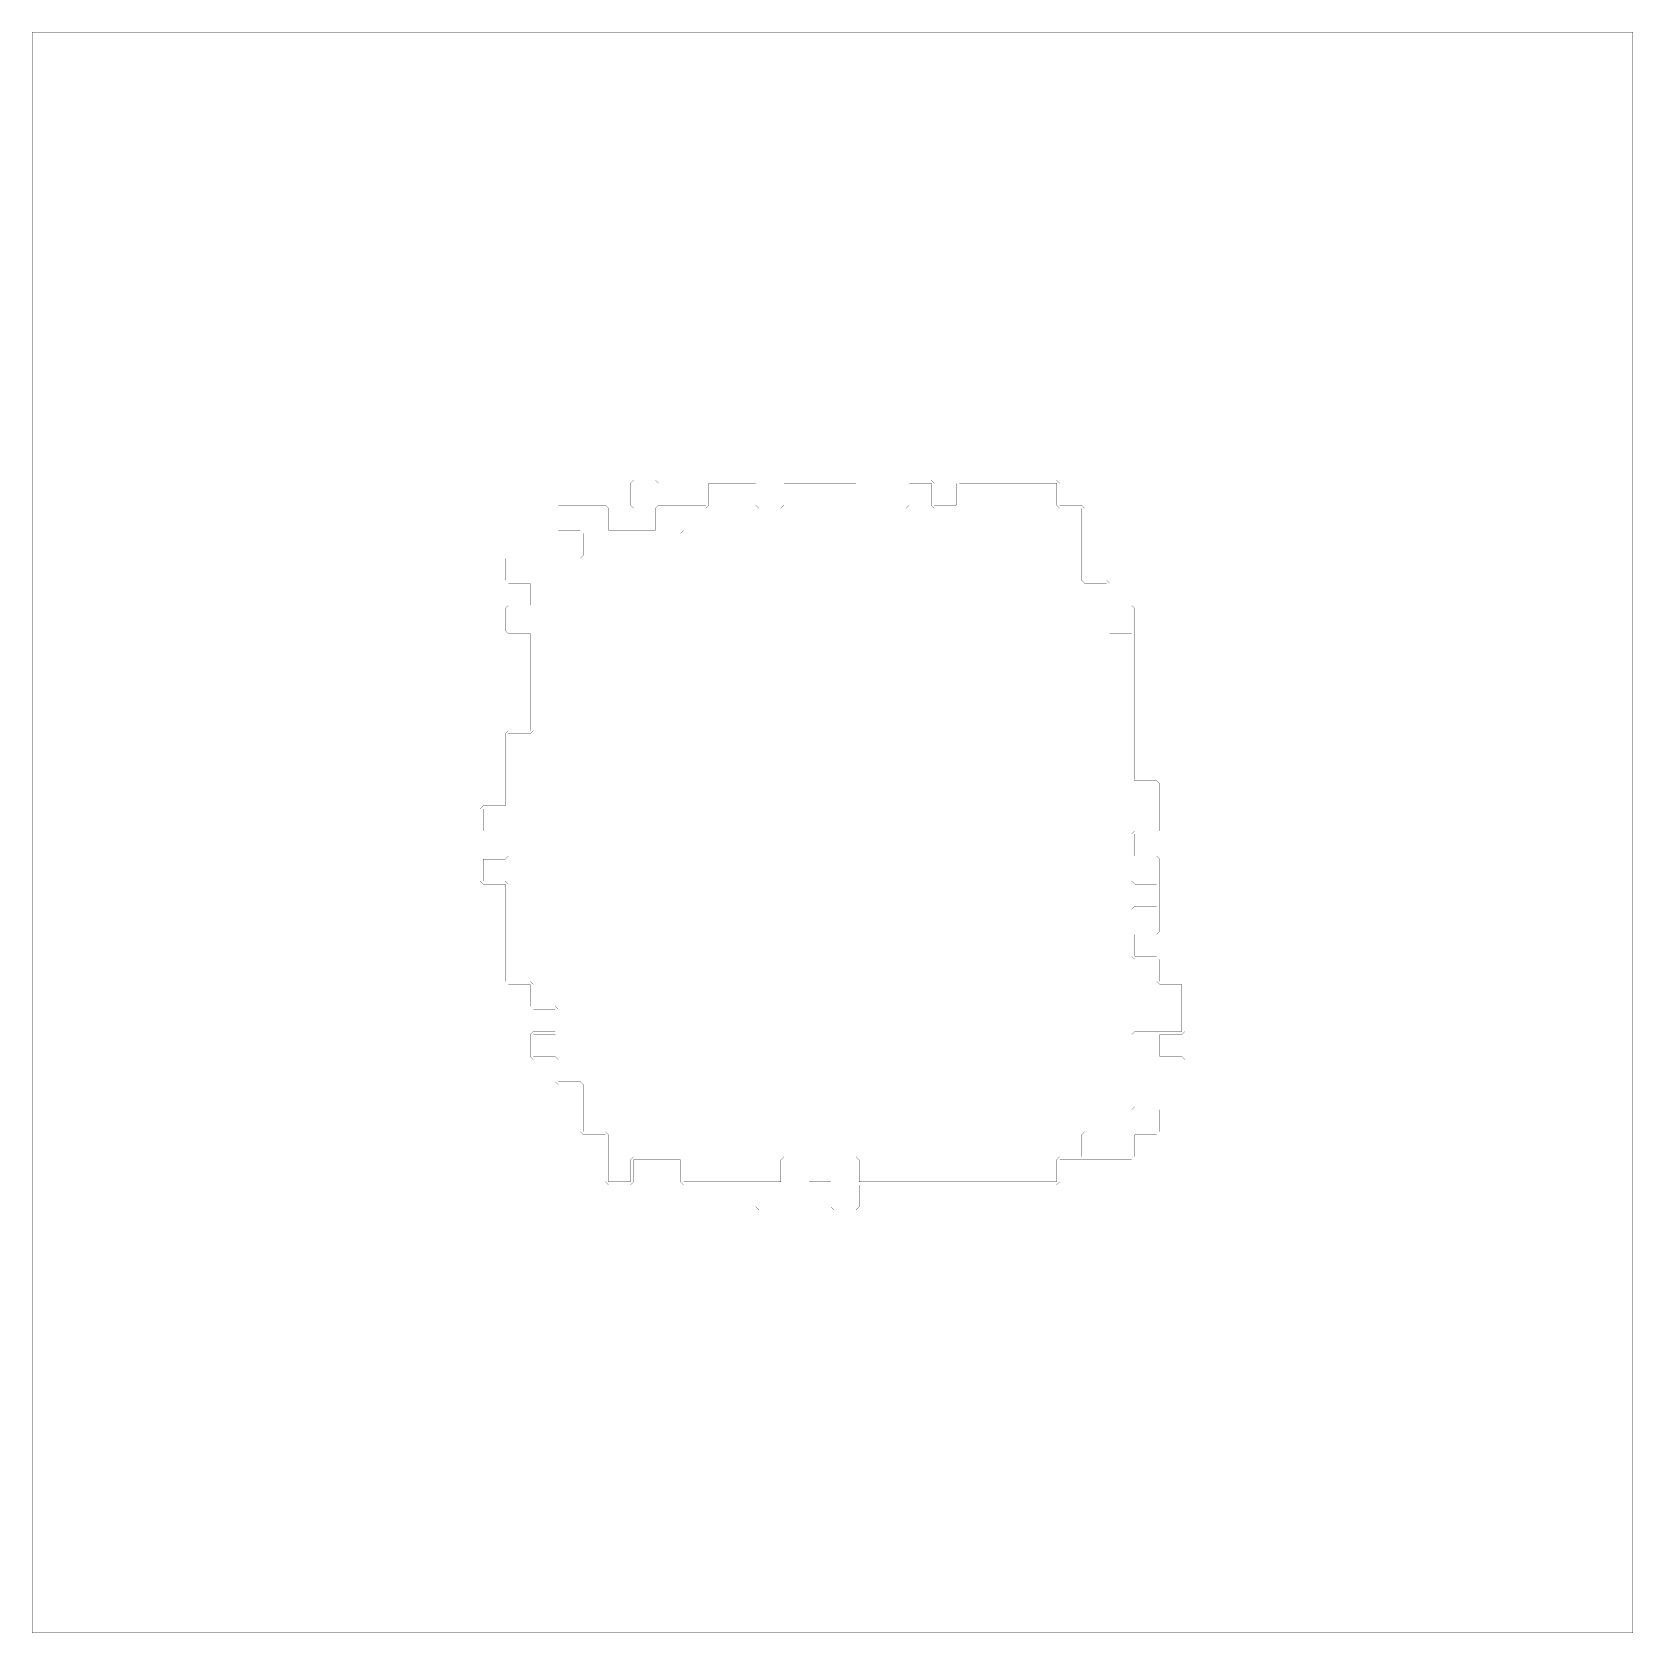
# Model space of a CAD drawing. Header units: metres. Extents: x 0 to 4990, y -4990 to 0.
import ezdxf

# ---------------------------------------------------------------- set-up
doc = ezdxf.new("R2010")
doc.units = ezdxf.units.M
doc.layers.add('conductor', color=1, linetype='Continuous')
doc.layers.add('substrate', color=5, linetype='Continuous')

msp = doc.modelspace()

# ---------------------------------------------------------------- linework, layer by layer
at = {"layer": 'conductor', "const_width": 0.5}
msp.add_lwpolyline([(2109.375, -1406.25), (2109.375, -1416.015625), (2109.375, -1425.78125), (2109.375, -1435.546875), (2109.375, -1445.3125), (2109.375, -1455.078125), (2109.375, -1464.84375), (2109.375, -1474.609375), (2099.609375, -1484.375), (2089.84375, -1484.375), (2080.078125, -1484.375), (2070.3125, -1484.375), (2060.546875, -1484.375), (2050.78125, -1484.375), (2041.015625, -1484.375), (2031.25, -1484.375), (2031.25, -1494.140625), (2031.25, -1503.90625), (2031.25, -1513.671875), (2031.25, -1523.4375), (2031.25, -1533.203125), (2031.25, -1542.96875), (2031.25, -1552.734375), (2021.484375, -1562.5), (2011.71875, -1562.5), (2001.953125, -1562.5), (1992.1875, -1562.5), (1982.421875, -1562.5), (1972.65625, -1562.5), (1962.890625, -1562.5), (1953.125, -1562.5), (1943.359375, -1562.5), (1933.59375, -1562.5), (1923.828125, -1562.5), (1914.0625, -1562.5), (1904.296875, -1562.5), (1894.53125, -1562.5), (1884.765625, -1562.5), (1875, -1562.5), (1865.234375, -1562.5), (1855.46875, -1562.5), (1845.703125, -1562.5), (1835.9375, -1562.5), (1826.171875, -1562.5), (1816.40625, -1562.5), (1806.640625, -1562.5), (1796.875, -1562.5), (1787.109375, -1562.5), (1777.34375, -1562.5), (1767.578125, -1562.5), (1757.8125, -1562.5), (1748.046875, -1562.5), (1738.28125, -1562.5), (1728.515625, -1562.5), (1718.75, -1562.5), (1708.984375, -1552.734375), (1708.984375, -1542.96875), (1708.984375, -1533.203125), (1708.984375, -1523.4375), (1708.984375, -1513.671875), (1708.984375, -1503.90625), (1708.984375, -1494.140625), (1708.984375, -1484.375), (1699.21875, -1484.375), (1689.453125, -1484.375), (1679.6875, -1484.375), (1669.921875, -1484.375), (1660.15625, -1484.375), (1650.390625, -1484.375), (1640.625, -1484.375), (1640.625, -1494.140625), (1640.625, -1503.90625), (1640.625, -1513.671875), (1640.625, -1523.4375), (1640.625, -1533.203125), (1640.625, -1542.96875), (1640.625, -1552.734375), (1650.390625, -1552.734375), (1660.15625, -1552.734375), (1669.921875, -1552.734375), (1679.6875, -1552.734375), (1689.453125, -1552.734375), (1699.21875, -1552.734375), (1708.984375, -1552.734375), (1718.75, -1562.5), (1718.75, -1572.265625), (1718.75, -1582.03125), (1718.75, -1591.796875), (1718.75, -1601.5625), (1718.75, -1611.328125), (1718.75, -1621.09375), (1718.75, -1630.859375), (1708.984375, -1640.625), (1699.21875, -1640.625), (1689.453125, -1640.625), (1679.6875, -1640.625), (1669.921875, -1640.625), (1660.15625, -1640.625), (1650.390625, -1640.625), (1640.625, -1640.625), (1630.859375, -1640.625), (1621.09375, -1640.625), (1611.328125, -1640.625), (1601.5625, -1640.625), (1591.796875, -1640.625), (1582.03125, -1640.625), (1572.265625, -1640.625), (1562.5, -1640.625), (1562.5, -1650.390625), (1562.5, -1660.15625), (1562.5, -1669.921875), (1562.5, -1679.6875), (1562.5, -1689.453125), (1562.5, -1699.21875), (1562.5, -1708.984375), (1562.5, -1718.75), (1562.5, -1728.515625), (1562.5, -1738.28125), (1562.5, -1748.046875), (1562.5, -1757.8125), (1562.5, -1767.578125), (1562.5, -1777.34375), (1562.5, -1787.109375), (1562.5, -1796.875), (1562.5, -1806.640625), (1562.5, -1816.40625), (1562.5, -1826.171875), (1562.5, -1835.9375), (1562.5, -1845.703125), (1562.5, -1855.46875), (1562.5, -1865.234375), (1562.5, -1875), (1562.5, -1884.765625), (1562.5, -1894.53125), (1562.5, -1904.296875), (1562.5, -1914.0625), (1562.5, -1923.828125), (1562.5, -1933.59375), (1562.5, -1943.359375), (1562.5, -1953.125), (1562.5, -1962.890625), (1562.5, -1972.65625), (1562.5, -1982.421875), (1562.5, -1992.1875), (1562.5, -2001.953125), (1562.5, -2011.71875), (1562.5, -2021.484375), (1562.5, -2031.25), (1562.5, -2041.015625), (1562.5, -2050.78125), (1562.5, -2060.546875), (1562.5, -2070.3125), (1562.5, -2080.078125), (1562.5, -2089.84375), (1562.5, -2099.609375), (1562.5, -2109.375), (1562.5, -2119.140625), (1562.5, -2128.90625), (1562.5, -2138.671875), (1562.5, -2148.4375), (1562.5, -2158.203125), (1562.5, -2167.96875), (1562.5, -2177.734375), (1552.734375, -2187.5), (1542.96875, -2187.5), (1533.203125, -2187.5), (1523.4375, -2187.5), (1513.671875, -2187.5), (1503.90625, -2187.5), (1494.140625, -2187.5), (1484.375, -2187.5), (1484.375, -2197.265625), (1484.375, -2207.03125), (1484.375, -2216.796875), (1484.375, -2226.5625), (1484.375, -2236.328125), (1484.375, -2246.09375), (1484.375, -2255.859375), (1484.375, -2265.625), (1484.375, -2275.390625), (1484.375, -2285.15625), (1484.375, -2294.921875), (1484.375, -2304.6875), (1484.375, -2314.453125), (1484.375, -2324.21875), (1484.375, -2333.984375), (1484.375, -2343.75), (1484.375, -2353.515625), (1484.375, -2363.28125), (1484.375, -2373.046875), (1484.375, -2382.8125), (1484.375, -2392.578125), (1484.375, -2402.34375), (1484.375, -2412.109375), (1474.609375, -2421.875), (1464.84375, -2421.875), (1455.078125, -2421.875), (1445.3125, -2421.875), (1435.546875, -2421.875), (1425.78125, -2421.875), (1416.015625, -2421.875), (1406.25, -2421.875), (1406.25, -2431.640625), (1406.25, -2441.40625), (1406.25, -2451.171875), (1406.25, -2460.9375), (1406.25, -2470.703125), (1406.25, -2480.46875), (1406.25, -2490.234375), (1416.015625, -2490.234375), (1425.78125, -2490.234375), (1435.546875, -2490.234375), (1445.3125, -2490.234375), (1455.078125, -2490.234375), (1464.84375, -2490.234375), (1474.609375, -2490.234375), (1484.375, -2500), (1484.375, -2509.765625), (1484.375, -2519.53125), (1484.375, -2529.296875), (1484.375, -2539.0625), (1484.375, -2548.828125), (1484.375, -2558.59375), (1484.375, -2568.359375), (1474.609375, -2578.125), (1464.84375, -2578.125), (1455.078125, -2578.125), (1445.3125, -2578.125), (1435.546875, -2578.125), (1425.78125, -2578.125), (1416.015625, -2578.125), (1406.25, -2578.125), (1406.25, -2587.890625), (1406.25, -2597.65625), (1406.25, -2607.421875), (1406.25, -2617.1875), (1406.25, -2626.953125), (1406.25, -2636.71875), (1406.25, -2646.484375), (1416.015625, -2646.484375), (1425.78125, -2646.484375), (1435.546875, -2646.484375), (1445.3125, -2646.484375), (1455.078125, -2646.484375), (1464.84375, -2646.484375), (1474.609375, -2646.484375), (1484.375, -2656.25), (1484.375, -2666.015625), (1484.375, -2675.78125), (1484.375, -2685.546875), (1484.375, -2695.3125), (1484.375, -2705.078125), (1484.375, -2714.84375), (1484.375, -2724.609375), (1484.375, -2734.375), (1484.375, -2744.140625), (1484.375, -2753.90625), (1484.375, -2763.671875), (1484.375, -2773.4375), (1484.375, -2783.203125), (1484.375, -2792.96875), (1484.375, -2802.734375), (1484.375, -2812.5), (1484.375, -2822.265625), (1484.375, -2832.03125), (1484.375, -2841.796875), (1484.375, -2851.5625), (1484.375, -2861.328125), (1484.375, -2871.09375), (1484.375, -2880.859375), (1484.375, -2890.625), (1484.375, -2900.390625), (1484.375, -2910.15625), (1484.375, -2919.921875), (1484.375, -2929.6875), (1484.375, -2939.453125), (1484.375, -2949.21875), (1484.375, -2958.984375), (1494.140625, -2958.984375), (1503.90625, -2958.984375), (1513.671875, -2958.984375), (1523.4375, -2958.984375), (1533.203125, -2958.984375), (1542.96875, -2958.984375), (1552.734375, -2958.984375), (1562.5, -2968.75), (1562.5, -2978.515625), (1562.5, -2988.28125), (1562.5, -2998.046875), (1562.5, -3007.8125), (1562.5, -3017.578125), (1562.5, -3027.34375), (1562.5, -3037.109375), (1572.265625, -3037.109375), (1582.03125, -3037.109375), (1591.796875, -3037.109375), (1601.5625, -3037.109375), (1611.328125, -3037.109375), (1621.09375, -3037.109375), (1630.859375, -3037.109375), (1640.625, -3046.875), (1640.625, -3056.640625), (1640.625, -3066.40625), (1640.625, -3076.171875), (1640.625, -3085.9375), (1640.625, -3095.703125), (1640.625, -3105.46875), (1640.625, -3115.234375), (1630.859375, -3125), (1621.09375, -3125), (1611.328125, -3125), (1601.5625, -3125), (1591.796875, -3125), (1582.03125, -3125), (1572.265625, -3125), (1562.5, -3125), (1562.5, -3134.765625), (1562.5, -3144.53125), (1562.5, -3154.296875), (1562.5, -3164.0625), (1562.5, -3173.828125), (1562.5, -3183.59375), (1562.5, -3193.359375), (1572.265625, -3193.359375), (1582.03125, -3193.359375), (1591.796875, -3193.359375), (1601.5625, -3193.359375), (1611.328125, -3193.359375), (1621.09375, -3193.359375), (1630.859375, -3193.359375), (1640.625, -3203.125), (1640.625, -3212.890625), (1640.625, -3222.65625), (1640.625, -3232.421875), (1640.625, -3242.1875), (1640.625, -3251.953125), (1640.625, -3261.71875), (1640.625, -3271.484375), (1650.390625, -3271.484375), (1660.15625, -3271.484375), (1669.921875, -3271.484375), (1679.6875, -3271.484375), (1689.453125, -3271.484375), (1699.21875, -3271.484375), (1708.984375, -3271.484375), (1718.75, -3281.25), (1718.75, -3291.015625), (1718.75, -3300.78125), (1718.75, -3310.546875), (1718.75, -3320.3125), (1718.75, -3330.078125), (1718.75, -3339.84375), (1718.75, -3349.609375), (1718.75, -3359.375), (1718.75, -3369.140625), (1718.75, -3378.90625), (1718.75, -3388.671875), (1718.75, -3398.4375), (1718.75, -3408.203125), (1718.75, -3417.96875), (1718.75, -3427.734375), (1728.515625, -3427.734375), (1738.28125, -3427.734375), (1748.046875, -3427.734375), (1757.8125, -3427.734375), (1767.578125, -3427.734375), (1777.34375, -3427.734375), (1787.109375, -3427.734375), (1796.875, -3437.5), (1796.875, -3447.265625), (1796.875, -3457.03125), (1796.875, -3466.796875), (1796.875, -3476.5625), (1796.875, -3486.328125), (1796.875, -3496.09375), (1796.875, -3505.859375), (1796.875, -3515.625), (1796.875, -3525.390625), (1796.875, -3535.15625), (1796.875, -3544.921875), (1796.875, -3554.6875), (1796.875, -3564.453125), (1796.875, -3574.21875), (1796.875, -3583.984375), (1806.640625, -3583.984375), (1816.40625, -3583.984375), (1826.171875, -3583.984375), (1835.9375, -3583.984375), (1845.703125, -3583.984375), (1855.46875, -3583.984375), (1865.234375, -3583.984375), (1865.234375, -3574.21875), (1865.234375, -3564.453125), (1865.234375, -3554.6875), (1865.234375, -3544.921875), (1865.234375, -3535.15625), (1865.234375, -3525.390625), (1865.234375, -3515.625), (1875, -3505.859375), (1884.765625, -3505.859375), (1894.53125, -3505.859375), (1904.296875, -3505.859375), (1914.0625, -3505.859375), (1923.828125, -3505.859375), (1933.59375, -3505.859375), (1943.359375, -3505.859375), (1953.125, -3505.859375), (1962.890625, -3505.859375), (1972.65625, -3505.859375), (1982.421875, -3505.859375), (1992.1875, -3505.859375), (2001.953125, -3505.859375), (2011.71875, -3505.859375), (2021.484375, -3505.859375), (2031.25, -3515.625), (2031.25, -3525.390625), (2031.25, -3535.15625), (2031.25, -3544.921875), (2031.25, -3554.6875), (2031.25, -3564.453125), (2031.25, -3574.21875), (2031.25, -3583.984375), (2041.015625, -3583.984375), (2050.78125, -3583.984375), (2060.546875, -3583.984375), (2070.3125, -3583.984375), (2080.078125, -3583.984375), (2089.84375, -3583.984375), (2099.609375, -3583.984375), (2109.375, -3583.984375), (2119.140625, -3583.984375), (2128.90625, -3583.984375), (2138.671875, -3583.984375), (2148.4375, -3583.984375), (2158.203125, -3583.984375), (2167.96875, -3583.984375), (2177.734375, -3583.984375), (2187.5, -3583.984375), (2197.265625, -3583.984375), (2207.03125, -3583.984375), (2216.796875, -3583.984375), (2226.5625, -3583.984375), (2236.328125, -3583.984375), (2246.09375, -3583.984375), (2255.859375, -3583.984375), (2265.625, -3583.984375), (2275.390625, -3583.984375), (2285.15625, -3583.984375), (2294.921875, -3583.984375), (2304.6875, -3583.984375), (2314.453125, -3583.984375), (2324.21875, -3583.984375), (2333.984375, -3583.984375), (2333.984375, -3574.21875), (2333.984375, -3564.453125), (2333.984375, -3554.6875), (2333.984375, -3544.921875), (2333.984375, -3535.15625), (2333.984375, -3525.390625), (2333.984375, -3515.625), (2343.75, -3505.859375), (2353.515625, -3505.859375), (2363.28125, -3505.859375), (2373.046875, -3505.859375), (2382.8125, -3505.859375), (2392.578125, -3505.859375), (2402.34375, -3505.859375), (2412.109375, -3505.859375), (2421.875, -3515.625), (2421.875, -3525.390625), (2421.875, -3535.15625), (2421.875, -3544.921875), (2421.875, -3554.6875), (2421.875, -3564.453125), (2421.875, -3574.21875), (2421.875, -3583.984375), (2431.640625, -3583.984375), (2441.40625, -3583.984375), (2451.171875, -3583.984375), (2460.9375, -3583.984375), (2470.703125, -3583.984375), (2480.46875, -3583.984375), (2490.234375, -3583.984375), (2490.234375, -3574.21875), (2490.234375, -3564.453125), (2490.234375, -3554.6875), (2490.234375, -3544.921875), (2490.234375, -3535.15625), (2490.234375, -3525.390625), (2490.234375, -3515.625), (2500, -3505.859375), (2509.765625, -3505.859375), (2519.53125, -3505.859375), (2529.296875, -3505.859375), (2539.0625, -3505.859375), (2548.828125, -3505.859375), (2558.59375, -3505.859375), (2568.359375, -3505.859375), (2578.125, -3515.625), (2578.125, -3525.390625), (2578.125, -3535.15625), (2578.125, -3544.921875), (2578.125, -3554.6875), (2578.125, -3564.453125), (2578.125, -3574.21875), (2578.125, -3583.984375), (2587.890625, -3583.984375), (2597.65625, -3583.984375), (2607.421875, -3583.984375), (2617.1875, -3583.984375), (2626.953125, -3583.984375), (2636.71875, -3583.984375), (2646.484375, -3583.984375), (2656.25, -3583.984375), (2666.015625, -3583.984375), (2675.78125, -3583.984375), (2685.546875, -3583.984375), (2695.3125, -3583.984375), (2705.078125, -3583.984375), (2714.84375, -3583.984375), (2724.609375, -3583.984375), (2734.375, -3583.984375), (2744.140625, -3583.984375), (2753.90625, -3583.984375), (2763.671875, -3583.984375), (2773.4375, -3583.984375), (2783.203125, -3583.984375), (2792.96875, -3583.984375), (2802.734375, -3583.984375), (2812.5, -3583.984375), (2822.265625, -3583.984375), (2832.03125, -3583.984375), (2841.796875, -3583.984375), (2851.5625, -3583.984375), (2861.328125, -3583.984375), (2871.09375, -3583.984375), (2880.859375, -3583.984375), (2890.625, -3583.984375), (2900.390625, -3583.984375), (2910.15625, -3583.984375), (2919.921875, -3583.984375), (2929.6875, -3583.984375), (2939.453125, -3583.984375), (2949.21875, -3583.984375), (2958.984375, -3583.984375), (2968.75, -3583.984375), (2978.515625, -3583.984375), (2988.28125, -3583.984375), (2998.046875, -3583.984375), (3007.8125, -3583.984375), (3017.578125, -3583.984375), (3027.34375, -3583.984375), (3037.109375, -3583.984375), (3046.875, -3583.984375), (3056.640625, -3583.984375), (3066.40625, -3583.984375), (3076.171875, -3583.984375), (3085.9375, -3583.984375), (3095.703125, -3583.984375), (3105.46875, -3583.984375), (3115.234375, -3583.984375), (3125, -3583.984375), (3134.765625, -3583.984375), (3144.53125, -3583.984375), (3154.296875, -3583.984375), (3164.0625, -3583.984375), (3173.828125, -3583.984375), (3183.59375, -3583.984375), (3193.359375, -3583.984375), (3193.359375, -3574.21875), (3193.359375, -3564.453125), (3193.359375, -3554.6875), (3193.359375, -3544.921875), (3193.359375, -3535.15625), (3193.359375, -3525.390625), (3193.359375, -3515.625), (3203.125, -3505.859375), (3212.890625, -3505.859375), (3222.65625, -3505.859375), (3232.421875, -3505.859375), (3242.1875, -3505.859375), (3251.953125, -3505.859375), (3261.71875, -3505.859375), (3271.484375, -3505.859375), (3271.484375, -3496.09375), (3271.484375, -3486.328125), (3271.484375, -3476.5625), (3271.484375, -3466.796875), (3271.484375, -3457.03125), (3271.484375, -3447.265625), (3271.484375, -3437.5), (3281.25, -3427.734375), (3291.015625, -3427.734375), (3300.78125, -3427.734375), (3310.546875, -3427.734375), (3320.3125, -3427.734375), (3330.078125, -3427.734375), (3339.84375, -3427.734375), (3349.609375, -3427.734375), (3359.375, -3427.734375), (3369.140625, -3427.734375), (3378.90625, -3427.734375), (3388.671875, -3427.734375), (3398.4375, -3427.734375), (3408.203125, -3427.734375), (3417.96875, -3427.734375), (3427.734375, -3427.734375), (3427.734375, -3417.96875), (3427.734375, -3408.203125), (3427.734375, -3398.4375), (3427.734375, -3388.671875), (3427.734375, -3378.90625), (3427.734375, -3369.140625), (3427.734375, -3359.375), (3437.5, -3349.609375), (3447.265625, -3349.609375), (3457.03125, -3349.609375), (3466.796875, -3349.609375), (3476.5625, -3349.609375), (3486.328125, -3349.609375), (3496.09375, -3349.609375), (3505.859375, -3349.609375), (3505.859375, -3339.84375), (3505.859375, -3330.078125), (3505.859375, -3320.3125), (3505.859375, -3310.546875), (3505.859375, -3300.78125), (3505.859375, -3291.015625), (3505.859375, -3281.25), (3505.859375, -3271.484375), (3505.859375, -3261.71875), (3505.859375, -3251.953125), (3505.859375, -3242.1875), (3505.859375, -3232.421875), (3505.859375, -3222.65625), (3505.859375, -3212.890625), (3505.859375, -3203.125), (3496.09375, -3203.125), (3486.328125, -3203.125), (3476.5625, -3203.125), (3466.796875, -3203.125), (3457.03125, -3203.125), (3447.265625, -3203.125), (3437.5, -3203.125), (3427.734375, -3193.359375), (3427.734375, -3183.59375), (3427.734375, -3173.828125), (3427.734375, -3164.0625), (3427.734375, -3154.296875), (3427.734375, -3144.53125), (3427.734375, -3134.765625), (3427.734375, -3125), (3437.5, -3115.234375), (3447.265625, -3115.234375), (3457.03125, -3115.234375), (3466.796875, -3115.234375), (3476.5625, -3115.234375), (3486.328125, -3115.234375), (3496.09375, -3115.234375), (3505.859375, -3115.234375), (3515.625, -3115.234375), (3525.390625, -3115.234375), (3535.15625, -3115.234375), (3544.921875, -3115.234375), (3554.6875, -3115.234375), (3564.453125, -3115.234375), (3574.21875, -3115.234375), (3583.984375, -3115.234375), (3583.984375, -3105.46875), (3583.984375, -3095.703125), (3583.984375, -3085.9375), (3583.984375, -3076.171875), (3583.984375, -3066.40625), (3583.984375, -3056.640625), (3583.984375, -3046.875), (3583.984375, -3037.109375), (3583.984375, -3027.34375), (3583.984375, -3017.578125), (3583.984375, -3007.8125), (3583.984375, -2998.046875), (3583.984375, -2988.28125), (3583.984375, -2978.515625), (3583.984375, -2968.75), (3574.21875, -2968.75), (3564.453125, -2968.75), (3554.6875, -2968.75), (3544.921875, -2968.75), (3535.15625, -2968.75), (3525.390625, -2968.75), (3515.625, -2968.75), (3505.859375, -2958.984375), (3505.859375, -2949.21875), (3505.859375, -2939.453125), (3505.859375, -2929.6875), (3505.859375, -2919.921875), (3505.859375, -2910.15625), (3505.859375, -2900.390625), (3505.859375, -2890.625), (3496.09375, -2890.625), (3486.328125, -2890.625), (3476.5625, -2890.625), (3466.796875, -2890.625), (3457.03125, -2890.625), (3447.265625, -2890.625), (3437.5, -2890.625), (3427.734375, -2880.859375), (3427.734375, -2871.09375), (3427.734375, -2861.328125), (3427.734375, -2851.5625), (3427.734375, -2841.796875), (3427.734375, -2832.03125), (3427.734375, -2822.265625), (3427.734375, -2812.5), (3427.734375, -2802.734375), (3427.734375, -2792.96875), (3427.734375, -2783.203125), (3427.734375, -2773.4375), (3427.734375, -2763.671875), (3427.734375, -2753.90625), (3427.734375, -2744.140625), (3427.734375, -2734.375), (3437.5, -2724.609375), (3447.265625, -2724.609375), (3457.03125, -2724.609375), (3466.796875, -2724.609375), (3476.5625, -2724.609375), (3486.328125, -2724.609375), (3496.09375, -2724.609375), (3505.859375, -2724.609375), (3505.859375, -2714.84375), (3505.859375, -2705.078125), (3505.859375, -2695.3125), (3505.859375, -2685.546875), (3505.859375, -2675.78125), (3505.859375, -2666.015625), (3505.859375, -2656.25), (3496.09375, -2656.25), (3486.328125, -2656.25), (3476.5625, -2656.25), (3466.796875, -2656.25), (3457.03125, -2656.25), (3447.265625, -2656.25), (3437.5, -2656.25), (3427.734375, -2646.484375), (3427.734375, -2636.71875), (3427.734375, -2626.953125), (3427.734375, -2617.1875), (3427.734375, -2607.421875), (3427.734375, -2597.65625), (3427.734375, -2587.890625), (3427.734375, -2578.125), (3427.734375, -2568.359375), (3427.734375, -2558.59375), (3427.734375, -2548.828125), (3427.734375, -2539.0625), (3427.734375, -2529.296875), (3427.734375, -2519.53125), (3427.734375, -2509.765625), (3427.734375, -2500), (3437.5, -2490.234375), (3447.265625, -2490.234375), (3457.03125, -2490.234375), (3466.796875, -2490.234375), (3476.5625, -2490.234375), (3486.328125, -2490.234375), (3496.09375, -2490.234375), (3505.859375, -2490.234375), (3505.859375, -2480.46875), (3505.859375, -2470.703125), (3505.859375, -2460.9375), (3505.859375, -2451.171875), (3505.859375, -2441.40625), (3505.859375, -2431.640625), (3505.859375, -2421.875), (3505.859375, -2412.109375), (3505.859375, -2402.34375), (3505.859375, -2392.578125), (3505.859375, -2382.8125), (3505.859375, -2373.046875), (3505.859375, -2363.28125), (3505.859375, -2353.515625), (3505.859375, -2343.75), (3496.09375, -2343.75), (3486.328125, -2343.75), (3476.5625, -2343.75), (3466.796875, -2343.75), (3457.03125, -2343.75), (3447.265625, -2343.75), (3437.5, -2343.75), (3427.734375, -2333.984375), (3427.734375, -2324.21875), (3427.734375, -2314.453125), (3427.734375, -2304.6875), (3427.734375, -2294.921875), (3427.734375, -2285.15625), (3427.734375, -2275.390625), (3427.734375, -2265.625), (3427.734375, -2255.859375), (3427.734375, -2246.09375), (3427.734375, -2236.328125), (3427.734375, -2226.5625), (3427.734375, -2216.796875), (3427.734375, -2207.03125), (3427.734375, -2197.265625), (3427.734375, -2187.5), (3427.734375, -2177.734375), (3427.734375, -2167.96875), (3427.734375, -2158.203125), (3427.734375, -2148.4375), (3427.734375, -2138.671875), (3427.734375, -2128.90625), (3427.734375, -2119.140625), (3427.734375, -2109.375), (3427.734375, -2099.609375), (3427.734375, -2089.84375), (3427.734375, -2080.078125), (3427.734375, -2070.3125), (3427.734375, -2060.546875), (3427.734375, -2050.78125), (3427.734375, -2041.015625), (3427.734375, -2031.25), (3427.734375, -2021.484375), (3427.734375, -2011.71875), (3427.734375, -2001.953125), (3427.734375, -1992.1875), (3427.734375, -1982.421875), (3427.734375, -1972.65625), (3427.734375, -1962.890625), (3427.734375, -1953.125), (3427.734375, -1943.359375), (3427.734375, -1933.59375), (3427.734375, -1923.828125), (3427.734375, -1914.0625), (3427.734375, -1904.296875), (3427.734375, -1894.53125), (3427.734375, -1884.765625), (3427.734375, -1875), (3417.96875, -1875), (3408.203125, -1875), (3398.4375, -1875), (3388.671875, -1875), (3378.90625, -1875), (3369.140625, -1875), (3359.375, -1875), (3349.609375, -1865.234375), (3349.609375, -1855.46875), (3349.609375, -1845.703125), (3349.609375, -1835.9375), (3349.609375, -1826.171875), (3349.609375, -1816.40625), (3349.609375, -1806.640625), (3349.609375, -1796.875), (3349.609375, -1787.109375), (3349.609375, -1777.34375), (3349.609375, -1767.578125), (3349.609375, -1757.8125), (3349.609375, -1748.046875), (3349.609375, -1738.28125), (3349.609375, -1728.515625), (3349.609375, -1718.75), (3339.84375, -1718.75), (3330.078125, -1718.75), (3320.3125, -1718.75), (3310.546875, -1718.75), (3300.78125, -1718.75), (3291.015625, -1718.75), (3281.25, -1718.75), (3271.484375, -1708.984375), (3271.484375, -1699.21875), (3271.484375, -1689.453125), (3271.484375, -1679.6875), (3271.484375, -1669.921875), (3271.484375, -1660.15625), (3271.484375, -1650.390625), (3271.484375, -1640.625), (3271.484375, -1630.859375), (3271.484375, -1621.09375), (3271.484375, -1611.328125), (3271.484375, -1601.5625), (3271.484375, -1591.796875), (3271.484375, -1582.03125), (3271.484375, -1572.265625), (3271.484375, -1562.5), (3271.484375, -1552.734375), (3271.484375, -1542.96875), (3271.484375, -1533.203125), (3271.484375, -1523.4375), (3271.484375, -1513.671875), (3271.484375, -1503.90625), (3271.484375, -1494.140625), (3271.484375, -1484.375), (3261.71875, -1484.375), (3251.953125, -1484.375), (3242.1875, -1484.375), (3232.421875, -1484.375), (3222.65625, -1484.375), (3212.890625, -1484.375), (3203.125, -1484.375), (3193.359375, -1474.609375), (3193.359375, -1464.84375), (3193.359375, -1455.078125), (3193.359375, -1445.3125), (3193.359375, -1435.546875), (3193.359375, -1425.78125), (3193.359375, -1416.015625), (3193.359375, -1406.25), (3183.59375, -1406.25), (3173.828125, -1406.25), (3164.0625, -1406.25), (3154.296875, -1406.25), (3144.53125, -1406.25), (3134.765625, -1406.25), (3125, -1406.25), (3115.234375, -1406.25), (3105.46875, -1406.25), (3095.703125, -1406.25), (3085.9375, -1406.25), (3076.171875, -1406.25), (3066.40625, -1406.25), (3056.640625, -1406.25), (3046.875, -1406.25), (3037.109375, -1406.25), (3027.34375, -1406.25), (3017.578125, -1406.25), (3007.8125, -1406.25), (2998.046875, -1406.25), (2988.28125, -1406.25), (2978.515625, -1406.25), (2968.75, -1406.25), (2958.984375, -1406.25), (2949.21875, -1406.25), (2939.453125, -1406.25), (2929.6875, -1406.25), (2919.921875, -1406.25), (2910.15625, -1406.25), (2900.390625, -1406.25), (2890.625, -1406.25), (2890.625, -1416.015625), (2890.625, -1425.78125), (2890.625, -1435.546875), (2890.625, -1445.3125), (2890.625, -1455.078125), (2890.625, -1464.84375), (2890.625, -1474.609375), (2880.859375, -1484.375), (2871.09375, -1484.375), (2861.328125, -1484.375), (2851.5625, -1484.375), (2841.796875, -1484.375), (2832.03125, -1484.375), (2822.265625, -1484.375), (2812.5, -1484.375), (2802.734375, -1474.609375), (2802.734375, -1464.84375), (2802.734375, -1455.078125), (2802.734375, -1445.3125), (2802.734375, -1435.546875), (2802.734375, -1425.78125), (2802.734375, -1416.015625), (2802.734375, -1406.25), (2792.96875, -1406.25), (2783.203125, -1406.25), (2773.4375, -1406.25), (2763.671875, -1406.25), (2753.90625, -1406.25), (2744.140625, -1406.25), (2734.375, -1406.25), (2734.375, -1416.015625), (2734.375, -1425.78125), (2734.375, -1435.546875), (2734.375, -1445.3125), (2734.375, -1455.078125), (2734.375, -1464.84375), (2734.375, -1474.609375), (2724.609375, -1484.375), (2714.84375, -1484.375), (2705.078125, -1484.375), (2695.3125, -1484.375), (2685.546875, -1484.375), (2675.78125, -1484.375), (2666.015625, -1484.375), (2656.25, -1484.375), (2646.484375, -1484.375), (2636.71875, -1484.375), (2626.953125, -1484.375), (2617.1875, -1484.375), (2607.421875, -1484.375), (2597.65625, -1484.375), (2587.890625, -1484.375), (2578.125, -1484.375), (2568.359375, -1474.609375), (2568.359375, -1464.84375), (2568.359375, -1455.078125), (2568.359375, -1445.3125), (2568.359375, -1435.546875), (2568.359375, -1425.78125), (2568.359375, -1416.015625), (2568.359375, -1406.25), (2558.59375, -1406.25), (2548.828125, -1406.25), (2539.0625, -1406.25), (2529.296875, -1406.25), (2519.53125, -1406.25), (2509.765625, -1406.25), (2500, -1406.25), (2490.234375, -1406.25), (2480.46875, -1406.25), (2470.703125, -1406.25), (2460.9375, -1406.25), (2451.171875, -1406.25), (2441.40625, -1406.25), (2431.640625, -1406.25), (2421.875, -1406.25), (2412.109375, -1406.25), (2402.34375, -1406.25), (2392.578125, -1406.25), (2382.8125, -1406.25), (2373.046875, -1406.25), (2363.28125, -1406.25), (2353.515625, -1406.25), (2343.75, -1406.25), (2343.75, -1416.015625), (2343.75, -1425.78125), (2343.75, -1435.546875), (2343.75, -1445.3125), (2343.75, -1455.078125), (2343.75, -1464.84375), (2343.75, -1474.609375), (2333.984375, -1484.375), (2324.21875, -1484.375), (2314.453125, -1484.375), (2304.6875, -1484.375), (2294.921875, -1484.375), (2285.15625, -1484.375), (2275.390625, -1484.375), (2265.625, -1484.375), (2255.859375, -1474.609375), (2255.859375, -1464.84375), (2255.859375, -1455.078125), (2255.859375, -1445.3125), (2255.859375, -1435.546875), (2255.859375, -1425.78125), (2255.859375, -1416.015625), (2255.859375, -1406.25), (2246.09375, -1406.25), (2236.328125, -1406.25), (2226.5625, -1406.25), (2216.796875, -1406.25), (2207.03125, -1406.25), (2197.265625, -1406.25), (2187.5, -1406.25), (2177.734375, -1406.25), (2167.96875, -1406.25), (2158.203125, -1406.25), (2148.4375, -1406.25), (2138.671875, -1406.25), (2128.90625, -1406.25), (2119.140625, -1406.25)], close=True, dxfattribs=at)
at = {"layer": 'substrate', "const_width": 0.5}
for points in [[(0, 0), (0, -9.765625), (0, -19.53125), (0, -29.296875), (0, -39.0625), (0, -48.828125), (0, -58.59375), (0, -68.359375), (0, -78.125), (0, -87.890625), (0, -97.65625), (0, -107.421875), (0, -117.1875), (0, -126.953125), (0, -136.71875), (0, -146.484375), (0, -156.25), (0, -166.015625), (0, -175.78125), (0, -185.546875), (0, -195.3125), (0, -205.078125), (0, -214.84375), (0, -224.609375), (0, -234.375), (0, -244.140625), (0, -253.90625), (0, -263.671875), (0, -273.4375), (0, -283.203125), (0, -292.96875), (0, -302.734375), (0, -312.5), (0, -322.265625), (0, -332.03125), (0, -341.796875), (0, -351.5625), (0, -361.328125), (0, -371.09375), (0, -380.859375), (0, -390.625), (0, -400.390625), (0, -410.15625), (0, -419.921875), (0, -429.6875), (0, -439.453125), (0, -449.21875), (0, -458.984375), (0, -468.75), (0, -478.515625), (0, -488.28125), (0, -498.046875), (0, -507.8125), (0, -517.578125), (0, -527.34375), (0, -537.109375), (0, -546.875), (0, -556.640625), (0, -566.40625), (0, -576.171875), (0, -585.9375), (0, -595.703125), (0, -605.46875), (0, -615.234375), (0, -625), (0, -634.765625), (0, -644.53125), (0, -654.296875), (0, -664.0625), (0, -673.828125), (0, -683.59375), (0, -693.359375), (0, -703.125), (0, -712.890625), (0, -722.65625), (0, -732.421875), (0, -742.1875), (0, -751.953125), (0, -761.71875), (0, -771.484375), (0, -781.25), (0, -791.015625), (0, -800.78125), (0, -810.546875), (0, -820.3125), (0, -830.078125), (0, -839.84375), (0, -849.609375), (0, -859.375), (0, -869.140625), (0, -878.90625), (0, -888.671875), (0, -898.4375), (0, -908.203125), (0, -917.96875), (0, -927.734375), (0, -937.5), (0, -947.265625), (0, -957.03125), (0, -966.796875), (0, -976.5625), (0, -986.328125), (0, -996.09375), (0, -1005.859375), (0, -1015.625), (0, -1025.390625), (0, -1035.15625), (0, -1044.921875), (0, -1054.6875), (0, -1064.453125), (0, -1074.21875), (0, -1083.984375), (0, -1093.75), (0, -1103.515625), (0, -1113.28125), (0, -1123.046875), (0, -1132.8125), (0, -1142.578125), (0, -1152.34375), (0, -1162.109375), (0, -1171.875), (0, -1181.640625), (0, -1191.40625), (0, -1201.171875), (0, -1210.9375), (0, -1220.703125), (0, -1230.46875), (0, -1240.234375), (0, -1250), (0, -1259.765625), (0, -1269.53125), (0, -1279.296875), (0, -1289.0625), (0, -1298.828125), (0, -1308.59375), (0, -1318.359375), (0, -1328.125), (0, -1337.890625), (0, -1347.65625), (0, -1357.421875), (0, -1367.1875), (0, -1376.953125), (0, -1386.71875), (0, -1396.484375), (0, -1406.25), (0, -1416.015625), (0, -1425.78125), (0, -1435.546875), (0, -1445.3125), (0, -1455.078125), (0, -1464.84375), (0, -1474.609375), (0, -1484.375), (0, -1494.140625), (0, -1503.90625), (0, -1513.671875), (0, -1523.4375), (0, -1533.203125), (0, -1542.96875), (0, -1552.734375), (0, -1562.5), (0, -1572.265625), (0, -1582.03125), (0, -1591.796875), (0, -1601.5625), (0, -1611.328125), (0, -1621.09375), (0, -1630.859375), (0, -1640.625), (0, -1650.390625), (0, -1660.15625), (0, -1669.921875), (0, -1679.6875), (0, -1689.453125), (0, -1699.21875), (0, -1708.984375), (0, -1718.75), (0, -1728.515625), (0, -1738.28125), (0, -1748.046875), (0, -1757.8125), (0, -1767.578125), (0, -1777.34375), (0, -1787.109375), (0, -1796.875), (0, -1806.640625), (0, -1816.40625), (0, -1826.171875), (0, -1835.9375), (0, -1845.703125), (0, -1855.46875), (0, -1865.234375), (0, -1875), (0, -1884.765625), (0, -1894.53125), (0, -1904.296875), (0, -1914.0625), (0, -1923.828125), (0, -1933.59375), (0, -1943.359375), (0, -1953.125), (0, -1962.890625), (0, -1972.65625), (0, -1982.421875), (0, -1992.1875), (0, -2001.953125), (0, -2011.71875), (0, -2021.484375), (0, -2031.25), (0, -2041.015625), (0, -2050.78125), (0, -2060.546875), (0, -2070.3125), (0, -2080.078125), (0, -2089.84375), (0, -2099.609375), (0, -2109.375), (0, -2119.140625), (0, -2128.90625), (0, -2138.671875), (0, -2148.4375), (0, -2158.203125), (0, -2167.96875), (0, -2177.734375), (0, -2187.5), (0, -2197.265625), (0, -2207.03125), (0, -2216.796875), (0, -2226.5625), (0, -2236.328125), (0, -2246.09375), (0, -2255.859375), (0, -2265.625), (0, -2275.390625), (0, -2285.15625), (0, -2294.921875), (0, -2304.6875), (0, -2314.453125), (0, -2324.21875), (0, -2333.984375), (0, -2343.75), (0, -2353.515625), (0, -2363.28125), (0, -2373.046875), (0, -2382.8125), (0, -2392.578125), (0, -2402.34375), (0, -2412.109375), (0, -2421.875), (0, -2431.640625), (0, -2441.40625), (0, -2451.171875), (0, -2460.9375), (0, -2470.703125), (0, -2480.46875), (0, -2490.234375), (0, -2500), (0, -2509.765625), (0, -2519.53125), (0, -2529.296875), (0, -2539.0625), (0, -2548.828125), (0, -2558.59375), (0, -2568.359375), (0, -2578.125), (0, -2587.890625), (0, -2597.65625), (0, -2607.421875), (0, -2617.1875), (0, -2626.953125), (0, -2636.71875), (0, -2646.484375), (0, -2656.25), (0, -2666.015625), (0, -2675.78125), (0, -2685.546875), (0, -2695.3125), (0, -2705.078125), (0, -2714.84375), (0, -2724.609375), (0, -2734.375), (0, -2744.140625), (0, -2753.90625), (0, -2763.671875), (0, -2773.4375), (0, -2783.203125), (0, -2792.96875), (0, -2802.734375), (0, -2812.5), (0, -2822.265625), (0, -2832.03125), (0, -2841.796875), (0, -2851.5625), (0, -2861.328125), (0, -2871.09375), (0, -2880.859375), (0, -2890.625), (0, -2900.390625), (0, -2910.15625), (0, -2919.921875), (0, -2929.6875), (0, -2939.453125), (0, -2949.21875), (0, -2958.984375), (0, -2968.75), (0, -2978.515625), (0, -2988.28125), (0, -2998.046875), (0, -3007.8125), (0, -3017.578125), (0, -3027.34375), (0, -3037.109375), (0, -3046.875), (0, -3056.640625), (0, -3066.40625), (0, -3076.171875), (0, -3085.9375), (0, -3095.703125), (0, -3105.46875), (0, -3115.234375), (0, -3125), (0, -3134.765625), (0, -3144.53125), (0, -3154.296875), (0, -3164.0625), (0, -3173.828125), (0, -3183.59375), (0, -3193.359375), (0, -3203.125), (0, -3212.890625), (0, -3222.65625), (0, -3232.421875), (0, -3242.1875), (0, -3251.953125), (0, -3261.71875), (0, -3271.484375), (0, -3281.25), (0, -3291.015625), (0, -3300.78125), (0, -3310.546875), (0, -3320.3125), (0, -3330.078125), (0, -3339.84375), (0, -3349.609375), (0, -3359.375), (0, -3369.140625), (0, -3378.90625), (0, -3388.671875), (0, -3398.4375), (0, -3408.203125), (0, -3417.96875), (0, -3427.734375), (0, -3437.5), (0, -3447.265625), (0, -3457.03125), (0, -3466.796875), (0, -3476.5625), (0, -3486.328125), (0, -3496.09375), (0, -3505.859375), (0, -3515.625), (0, -3525.390625), (0, -3535.15625), (0, -3544.921875), (0, -3554.6875), (0, -3564.453125), (0, -3574.21875), (0, -3583.984375), (0, -3593.75), (0, -3603.515625), (0, -3613.28125), (0, -3623.046875), (0, -3632.8125), (0, -3642.578125), (0, -3652.34375), (0, -3662.109375), (0, -3671.875), (0, -3681.640625), (0, -3691.40625), (0, -3701.171875), (0, -3710.9375), (0, -3720.703125), (0, -3730.46875), (0, -3740.234375), (0, -3750), (0, -3759.765625), (0, -3769.53125), (0, -3779.296875), (0, -3789.0625), (0, -3798.828125), (0, -3808.59375), (0, -3818.359375), (0, -3828.125), (0, -3837.890625), (0, -3847.65625), (0, -3857.421875), (0, -3867.1875), (0, -3876.953125), (0, -3886.71875), (0, -3896.484375), (0, -3906.25), (0, -3916.015625), (0, -3925.78125), (0, -3935.546875), (0, -3945.3125), (0, -3955.078125), (0, -3964.84375), (0, -3974.609375), (0, -3984.375), (0, -3994.140625), (0, -4003.90625), (0, -4013.671875), (0, -4023.4375), (0, -4033.203125), (0, -4042.96875), (0, -4052.734375), (0, -4062.5), (0, -4072.265625), (0, -4082.03125), (0, -4091.796875), (0, -4101.5625), (0, -4111.328125), (0, -4121.09375), (0, -4130.859375), (0, -4140.625), (0, -4150.390625), (0, -4160.15625), (0, -4169.921875), (0, -4179.6875), (0, -4189.453125), (0, -4199.21875), (0, -4208.984375), (0, -4218.75), (0, -4228.515625), (0, -4238.28125), (0, -4248.046875), (0, -4257.8125), (0, -4267.578125), (0, -4277.34375), (0, -4287.109375), (0, -4296.875), (0, -4306.640625), (0, -4316.40625), (0, -4326.171875), (0, -4335.9375), (0, -4345.703125), (0, -4355.46875), (0, -4365.234375), (0, -4375), (0, -4384.765625), (0, -4394.53125), (0, -4404.296875), (0, -4414.0625), (0, -4423.828125), (0, -4433.59375), (0, -4443.359375), (0, -4453.125), (0, -4462.890625), (0, -4472.65625), (0, -4482.421875), (0, -4492.1875), (0, -4501.953125), (0, -4511.71875), (0, -4521.484375), (0, -4531.25), (0, -4541.015625), (0, -4550.78125), (0, -4560.546875), (0, -4570.3125), (0, -4580.078125), (0, -4589.84375), (0, -4599.609375), (0, -4609.375), (0, -4619.140625), (0, -4628.90625), (0, -4638.671875), (0, -4648.4375), (0, -4658.203125), (0, -4667.96875), (0, -4677.734375), (0, -4687.5), (0, -4697.265625), (0, -4707.03125), (0, -4716.796875), (0, -4726.5625), (0, -4736.328125), (0, -4746.09375), (0, -4755.859375), (0, -4765.625), (0, -4775.390625), (0, -4785.15625), (0, -4794.921875), (0, -4804.6875), (0, -4814.453125), (0, -4824.21875), (0, -4833.984375), (0, -4843.75), (0, -4853.515625), (0, -4863.28125), (0, -4873.046875), (0, -4882.8125), (0, -4892.578125), (0, -4902.34375), (0, -4912.109375), (0, -4921.875), (0, -4931.640625), (0, -4941.40625), (0, -4951.171875), (0, -4960.9375), (0, -4970.703125), (0, -4980.46875), (0, -4990.234375), (9.765625, -4990.234375), (19.53125, -4990.234375), (29.296875, -4990.234375), (39.0625, -4990.234375), (48.828125, -4990.234375), (58.59375, -4990.234375), (68.359375, -4990.234375), (78.125, -4990.234375), (87.890625, -4990.234375), (97.65625, -4990.234375), (107.421875, -4990.234375), (117.1875, -4990.234375), (126.953125, -4990.234375), (136.71875, -4990.234375), (146.484375, -4990.234375), (156.25, -4990.234375), (166.015625, -4990.234375), (175.78125, -4990.234375), (185.546875, -4990.234375), (195.3125, -4990.234375), (205.078125, -4990.234375), (214.84375, -4990.234375), (224.609375, -4990.234375), (234.375, -4990.234375), (244.140625, -4990.234375), (253.90625, -4990.234375), (263.671875, -4990.234375), (273.4375, -4990.234375), (283.203125, -4990.234375), (292.96875, -4990.234375), (302.734375, -4990.234375), (312.5, -4990.234375), (322.265625, -4990.234375), (332.03125, -4990.234375), (341.796875, -4990.234375), (351.5625, -4990.234375), (361.328125, -4990.234375), (371.09375, -4990.234375), (380.859375, -4990.234375), (390.625, -4990.234375), (400.390625, -4990.234375), (410.15625, -4990.234375), (419.921875, -4990.234375), (429.6875, -4990.234375), (439.453125, -4990.234375), (449.21875, -4990.234375), (458.984375, -4990.234375), (468.75, -4990.234375), (478.515625, -4990.234375), (488.28125, -4990.234375), (498.046875, -4990.234375), (507.8125, -4990.234375), (517.578125, -4990.234375), (527.34375, -4990.234375), (537.109375, -4990.234375), (546.875, -4990.234375), (556.640625, -4990.234375), (566.40625, -4990.234375), (576.171875, -4990.234375), (585.9375, -4990.234375), (595.703125, -4990.234375), (605.46875, -4990.234375), (615.234375, -4990.234375), (625, -4990.234375), (634.765625, -4990.234375), (644.53125, -4990.234375), (654.296875, -4990.234375), (664.0625, -4990.234375), (673.828125, -4990.234375), (683.59375, -4990.234375), (693.359375, -4990.234375), (703.125, -4990.234375), (712.890625, -4990.234375), (722.65625, -4990.234375), (732.421875, -4990.234375), (742.1875, -4990.234375), (751.953125, -4990.234375), (761.71875, -4990.234375), (771.484375, -4990.234375), (781.25, -4990.234375), (791.015625, -4990.234375), (800.78125, -4990.234375), (810.546875, -4990.234375), (820.3125, -4990.234375), (830.078125, -4990.234375), (839.84375, -4990.234375), (849.609375, -4990.234375), (859.375, -4990.234375), (869.140625, -4990.234375), (878.90625, -4990.234375), (888.671875, -4990.234375), (898.4375, -4990.234375), (908.203125, -4990.234375), (917.96875, -4990.234375), (927.734375, -4990.234375), (937.5, -4990.234375), (947.265625, -4990.234375), (957.03125, -4990.234375), (966.796875, -4990.234375), (976.5625, -4990.234375), (986.328125, -4990.234375), (996.09375, -4990.234375), (1005.859375, -4990.234375), (1015.625, -4990.234375), (1025.390625, -4990.234375), (1035.15625, -4990.234375), (1044.921875, -4990.234375), (1054.6875, -4990.234375), (1064.453125, -4990.234375), (1074.21875, -4990.234375), (1083.984375, -4990.234375), (1093.75, -4990.234375), (1103.515625, -4990.234375), (1113.28125, -4990.234375), (1123.046875, -4990.234375), (1132.8125, -4990.234375), (1142.578125, -4990.234375), (1152.34375, -4990.234375), (1162.109375, -4990.234375), (1171.875, -4990.234375), (1181.640625, -4990.234375), (1191.40625, -4990.234375), (1201.171875, -4990.234375), (1210.9375, -4990.234375), (1220.703125, -4990.234375), (1230.46875, -4990.234375), (1240.234375, -4990.234375), (1250, -4990.234375), (1259.765625, -4990.234375), (1269.53125, -4990.234375), (1279.296875, -4990.234375), (1289.0625, -4990.234375), (1298.828125, -4990.234375), (1308.59375, -4990.234375), (1318.359375, -4990.234375), (1328.125, -4990.234375), (1337.890625, -4990.234375), (1347.65625, -4990.234375), (1357.421875, -4990.234375), (1367.1875, -4990.234375), (1376.953125, -4990.234375), (1386.71875, -4990.234375), (1396.484375, -4990.234375), (1406.25, -4990.234375), (1416.015625, -4990.234375), (1425.78125, -4990.234375), (1435.546875, -4990.234375), (1445.3125, -4990.234375), (1455.078125, -4990.234375), (1464.84375, -4990.234375), (1474.609375, -4990.234375), (1484.375, -4990.234375), (1494.140625, -4990.234375), (1503.90625, -4990.234375), (1513.671875, -4990.234375), (1523.4375, -4990.234375), (1533.203125, -4990.234375), (1542.96875, -4990.234375), (1552.734375, -4990.234375), (1562.5, -4990.234375), (1572.265625, -4990.234375), (1582.03125, -4990.234375), (1591.796875, -4990.234375), (1601.5625, -4990.234375), (1611.328125, -4990.234375), (1621.09375, -4990.234375), (1630.859375, -4990.234375), (1640.625, -4990.234375), (1650.390625, -4990.234375), (1660.15625, -4990.234375), (1669.921875, -4990.234375), (1679.6875, -4990.234375), (1689.453125, -4990.234375), (1699.21875, -4990.234375), (1708.984375, -4990.234375), (1718.75, -4990.234375), (1728.515625, -4990.234375), (1738.28125, -4990.234375), (1748.046875, -4990.234375), (1757.8125, -4990.234375), (1767.578125, -4990.234375), (1777.34375, -4990.234375), (1787.109375, -4990.234375), (1796.875, -4990.234375), (1806.640625, -4990.234375), (1816.40625, -4990.234375), (1826.171875, -4990.234375), (1835.9375, -4990.234375), (1845.703125, -4990.234375), (1855.46875, -4990.234375), (1865.234375, -4990.234375), (1875, -4990.234375), (1884.765625, -4990.234375), (1894.53125, -4990.234375), (1904.296875, -4990.234375), (1914.0625, -4990.234375), (1923.828125, -4990.234375), (1933.59375, -4990.234375), (1943.359375, -4990.234375), (1953.125, -4990.234375), (1962.890625, -4990.234375), (1972.65625, -4990.234375), (1982.421875, -4990.234375), (1992.1875, -4990.234375), (2001.953125, -4990.234375), (2011.71875, -4990.234375), (2021.484375, -4990.234375), (2031.25, -4990.234375), (2041.015625, -4990.234375), (2050.78125, -4990.234375), (2060.546875, -4990.234375), (2070.3125, -4990.234375), (2080.078125, -4990.234375), (2089.84375, -4990.234375), (2099.609375, -4990.234375), (2109.375, -4990.234375), (2119.140625, -4990.234375), (2128.90625, -4990.234375), (2138.671875, -4990.234375), (2148.4375, -4990.234375), (2158.203125, -4990.234375), (2167.96875, -4990.234375), (2177.734375, -4990.234375), (2187.5, -4990.234375), (2197.265625, -4990.234375), (2207.03125, -4990.234375), (2216.796875, -4990.234375), (2226.5625, -4990.234375), (2236.328125, -4990.234375), (2246.09375, -4990.234375), (2255.859375, -4990.234375), (2265.625, -4990.234375), (2275.390625, -4990.234375), (2285.15625, -4990.234375), (2294.921875, -4990.234375), (2304.6875, -4990.234375), (2314.453125, -4990.234375), (2324.21875, -4990.234375), (2333.984375, -4990.234375), (2343.75, -4990.234375), (2353.515625, -4990.234375), (2363.28125, -4990.234375), (2373.046875, -4990.234375), (2382.8125, -4990.234375), (2392.578125, -4990.234375), (2402.34375, -4990.234375), (2412.109375, -4990.234375), (2421.875, -4990.234375), (2431.640625, -4990.234375), (2441.40625, -4990.234375), (2451.171875, -4990.234375), (2460.9375, -4990.234375), (2470.703125, -4990.234375), (2480.46875, -4990.234375), (2490.234375, -4990.234375), (2500, -4990.234375), (2509.765625, -4990.234375), (2519.53125, -4990.234375), (2529.296875, -4990.234375), (2539.0625, -4990.234375), (2548.828125, -4990.234375), (2558.59375, -4990.234375), (2568.359375, -4990.234375), (2578.125, -4990.234375), (2587.890625, -4990.234375), (2597.65625, -4990.234375), (2607.421875, -4990.234375), (2617.1875, -4990.234375), (2626.953125, -4990.234375), (2636.71875, -4990.234375), (2646.484375, -4990.234375), (2656.25, -4990.234375), (2666.015625, -4990.234375), (2675.78125, -4990.234375), (2685.546875, -4990.234375), (2695.3125, -4990.234375), (2705.078125, -4990.234375), (2714.84375, -4990.234375), (2724.609375, -4990.234375), (2734.375, -4990.234375), (2744.140625, -4990.234375), (2753.90625, -4990.234375), (2763.671875, -4990.234375), (2773.4375, -4990.234375), (2783.203125, -4990.234375), (2792.96875, -4990.234375), (2802.734375, -4990.234375), (2812.5, -4990.234375), (2822.265625, -4990.234375), (2832.03125, -4990.234375), (2841.796875, -4990.234375), (2851.5625, -4990.234375), (2861.328125, -4990.234375), (2871.09375, -4990.234375), (2880.859375, -4990.234375), (2890.625, -4990.234375), (2900.390625, -4990.234375), (2910.15625, -4990.234375), (2919.921875, -4990.234375), (2929.6875, -4990.234375), (2939.453125, -4990.234375), (2949.21875, -4990.234375), (2958.984375, -4990.234375), (2968.75, -4990.234375), (2978.515625, -4990.234375), (2988.28125, -4990.234375), (2998.046875, -4990.234375), (3007.8125, -4990.234375), (3017.578125, -4990.234375), (3027.34375, -4990.234375), (3037.109375, -4990.234375), (3046.875, -4990.234375), (3056.640625, -4990.234375), (3066.40625, -4990.234375), (3076.171875, -4990.234375), (3085.9375, -4990.234375), (3095.703125, -4990.234375), (3105.46875, -4990.234375), (3115.234375, -4990.234375), (3125, -4990.234375), (3134.765625, -4990.234375), (3144.53125, -4990.234375), (3154.296875, -4990.234375), (3164.0625, -4990.234375), (3173.828125, -4990.234375), (3183.59375, -4990.234375), (3193.359375, -4990.234375), (3203.125, -4990.234375), (3212.890625, -4990.234375), (3222.65625, -4990.234375), (3232.421875, -4990.234375), (3242.1875, -4990.234375), (3251.953125, -4990.234375), (3261.71875, -4990.234375), (3271.484375, -4990.234375), (3281.25, -4990.234375), (3291.015625, -4990.234375), (3300.78125, -4990.234375), (3310.546875, -4990.234375), (3320.3125, -4990.234375), (3330.078125, -4990.234375), (3339.84375, -4990.234375), (3349.609375, -4990.234375), (3359.375, -4990.234375), (3369.140625, -4990.234375), (3378.90625, -4990.234375), (3388.671875, -4990.234375), (3398.4375, -4990.234375), (3408.203125, -4990.234375), (3417.96875, -4990.234375), (3427.734375, -4990.234375), (3437.5, -4990.234375), (3447.265625, -4990.234375), (3457.03125, -4990.234375), (3466.796875, -4990.234375), (3476.5625, -4990.234375), (3486.328125, -4990.234375), (3496.09375, -4990.234375), (3505.859375, -4990.234375), (3515.625, -4990.234375), (3525.390625, -4990.234375), (3535.15625, -4990.234375), (3544.921875, -4990.234375), (3554.6875, -4990.234375), (3564.453125, -4990.234375), (3574.21875, -4990.234375), (3583.984375, -4990.234375), (3593.75, -4990.234375), (3603.515625, -4990.234375), (3613.28125, -4990.234375), (3623.046875, -4990.234375), (3632.8125, -4990.234375), (3642.578125, -4990.234375), (3652.34375, -4990.234375), (3662.109375, -4990.234375), (3671.875, -4990.234375), (3681.640625, -4990.234375), (3691.40625, -4990.234375), (3701.171875, -4990.234375), (3710.9375, -4990.234375), (3720.703125, -4990.234375), (3730.46875, -4990.234375), (3740.234375, -4990.234375), (3750, -4990.234375), (3759.765625, -4990.234375), (3769.53125, -4990.234375), (3779.296875, -4990.234375), (3789.0625, -4990.234375), (3798.828125, -4990.234375), (3808.59375, -4990.234375), (3818.359375, -4990.234375), (3828.125, -4990.234375), (3837.890625, -4990.234375), (3847.65625, -4990.234375), (3857.421875, -4990.234375), (3867.1875, -4990.234375), (3876.953125, -4990.234375), (3886.71875, -4990.234375), (3896.484375, -4990.234375), (3906.25, -4990.234375), (3916.015625, -4990.234375), (3925.78125, -4990.234375), (3935.546875, -4990.234375), (3945.3125, -4990.234375), (3955.078125, -4990.234375), (3964.84375, -4990.234375), (3974.609375, -4990.234375), (3984.375, -4990.234375), (3994.140625, -4990.234375), (4003.90625, -4990.234375), (4013.671875, -4990.234375), (4023.4375, -4990.234375), (4033.203125, -4990.234375), (4042.96875, -4990.234375), (4052.734375, -4990.234375), (4062.5, -4990.234375), (4072.265625, -4990.234375), (4082.03125, -4990.234375), (4091.796875, -4990.234375), (4101.5625, -4990.234375), (4111.328125, -4990.234375), (4121.09375, -4990.234375), (4130.859375, -4990.234375), (4140.625, -4990.234375), (4150.390625, -4990.234375), (4160.15625, -4990.234375), (4169.921875, -4990.234375), (4179.6875, -4990.234375), (4189.453125, -4990.234375), (4199.21875, -4990.234375), (4208.984375, -4990.234375), (4218.75, -4990.234375), (4228.515625, -4990.234375), (4238.28125, -4990.234375), (4248.046875, -4990.234375), (4257.8125, -4990.234375), (4267.578125, -4990.234375), (4277.34375, -4990.234375), (4287.109375, -4990.234375), (4296.875, -4990.234375), (4306.640625, -4990.234375), (4316.40625, -4990.234375), (4326.171875, -4990.234375), (4335.9375, -4990.234375), (4345.703125, -4990.234375), (4355.46875, -4990.234375), (4365.234375, -4990.234375), (4375, -4990.234375), (4384.765625, -4990.234375), (4394.53125, -4990.234375), (4404.296875, -4990.234375), (4414.0625, -4990.234375), (4423.828125, -4990.234375), (4433.59375, -4990.234375), (4443.359375, -4990.234375), (4453.125, -4990.234375), (4462.890625, -4990.234375), (4472.65625, -4990.234375), (4482.421875, -4990.234375), (4492.1875, -4990.234375), (4501.953125, -4990.234375), (4511.71875, -4990.234375), (4521.484375, -4990.234375), (4531.25, -4990.234375), (4541.015625, -4990.234375), (4550.78125, -4990.234375), (4560.546875, -4990.234375), (4570.3125, -4990.234375), (4580.078125, -4990.234375), (4589.84375, -4990.234375), (4599.609375, -4990.234375), (4609.375, -4990.234375), (4619.140625, -4990.234375), (4628.90625, -4990.234375), (4638.671875, -4990.234375), (4648.4375, -4990.234375), (4658.203125, -4990.234375), (4667.96875, -4990.234375), (4677.734375, -4990.234375), (4687.5, -4990.234375), (4697.265625, -4990.234375), (4707.03125, -4990.234375), (4716.796875, -4990.234375), (4726.5625, -4990.234375), (4736.328125, -4990.234375), (4746.09375, -4990.234375), (4755.859375, -4990.234375), (4765.625, -4990.234375), (4775.390625, -4990.234375), (4785.15625, -4990.234375), (4794.921875, -4990.234375), (4804.6875, -4990.234375), (4814.453125, -4990.234375), (4824.21875, -4990.234375), (4833.984375, -4990.234375), (4843.75, -4990.234375), (4853.515625, -4990.234375), (4863.28125, -4990.234375), (4873.046875, -4990.234375), (4882.8125, -4990.234375), (4892.578125, -4990.234375), (4902.34375, -4990.234375), (4912.109375, -4990.234375), (4921.875, -4990.234375), (4931.640625, -4990.234375), (4941.40625, -4990.234375), (4951.171875, -4990.234375), (4960.9375, -4990.234375), (4970.703125, -4990.234375), (4980.46875, -4990.234375), (4990.234375, -4990.234375), (4990.234375, -4980.46875), (4990.234375, -4970.703125), (4990.234375, -4960.9375), (4990.234375, -4951.171875), (4990.234375, -4941.40625), (4990.234375, -4931.640625), (4990.234375, -4921.875), (4990.234375, -4912.109375), (4990.234375, -4902.34375), (4990.234375, -4892.578125), (4990.234375, -4882.8125), (4990.234375, -4873.046875), (4990.234375, -4863.28125), (4990.234375, -4853.515625), (4990.234375, -4843.75), (4990.234375, -4833.984375), (4990.234375, -4824.21875), (4990.234375, -4814.453125), (4990.234375, -4804.6875), (4990.234375, -4794.921875), (4990.234375, -4785.15625), (4990.234375, -4775.390625), (4990.234375, -4765.625), (4990.234375, -4755.859375), (4990.234375, -4746.09375), (4990.234375, -4736.328125), (4990.234375, -4726.5625), (4990.234375, -4716.796875), (4990.234375, -4707.03125), (4990.234375, -4697.265625), (4990.234375, -4687.5), (4990.234375, -4677.734375), (4990.234375, -4667.96875), (4990.234375, -4658.203125), (4990.234375, -4648.4375), (4990.234375, -4638.671875), (4990.234375, -4628.90625), (4990.234375, -4619.140625), (4990.234375, -4609.375), (4990.234375, -4599.609375), (4990.234375, -4589.84375), (4990.234375, -4580.078125), (4990.234375, -4570.3125), (4990.234375, -4560.546875), (4990.234375, -4550.78125), (4990.234375, -4541.015625), (4990.234375, -4531.25), (4990.234375, -4521.484375), (4990.234375, -4511.71875), (4990.234375, -4501.953125), (4990.234375, -4492.1875), (4990.234375, -4482.421875), (4990.234375, -4472.65625), (4990.234375, -4462.890625), (4990.234375, -4453.125), (4990.234375, -4443.359375), (4990.234375, -4433.59375), (4990.234375, -4423.828125), (4990.234375, -4414.0625), (4990.234375, -4404.296875), (4990.234375, -4394.53125), (4990.234375, -4384.765625), (4990.234375, -4375), (4990.234375, -4365.234375), (4990.234375, -4355.46875), (4990.234375, -4345.703125), (4990.234375, -4335.9375), (4990.234375, -4326.171875), (4990.234375, -4316.40625), (4990.234375, -4306.640625), (4990.234375, -4296.875), (4990.234375, -4287.109375), (4990.234375, -4277.34375), (4990.234375, -4267.578125), (4990.234375, -4257.8125), (4990.234375, -4248.046875), (4990.234375, -4238.28125), (4990.234375, -4228.515625), (4990.234375, -4218.75), (4990.234375, -4208.984375), (4990.234375, -4199.21875), (4990.234375, -4189.453125), (4990.234375, -4179.6875), (4990.234375, -4169.921875), (4990.234375, -4160.15625), (4990.234375, -4150.390625), (4990.234375, -4140.625), (4990.234375, -4130.859375), (4990.234375, -4121.09375), (4990.234375, -4111.328125), (4990.234375, -4101.5625), (4990.234375, -4091.796875), (4990.234375, -4082.03125), (4990.234375, -4072.265625), (4990.234375, -4062.5), (4990.234375, -4052.734375), (4990.234375, -4042.96875), (4990.234375, -4033.203125), (4990.234375, -4023.4375), (4990.234375, -4013.671875), (4990.234375, -4003.90625), (4990.234375, -3994.140625), (4990.234375, -3984.375), (4990.234375, -3974.609375), (4990.234375, -3964.84375), (4990.234375, -3955.078125), (4990.234375, -3945.3125), (4990.234375, -3935.546875), (4990.234375, -3925.78125), (4990.234375, -3916.015625), (4990.234375, -3906.25), (4990.234375, -3896.484375), (4990.234375, -3886.71875), (4990.234375, -3876.953125), (4990.234375, -3867.1875), (4990.234375, -3857.421875), (4990.234375, -3847.65625), (4990.234375, -3837.890625), (4990.234375, -3828.125), (4990.234375, -3818.359375), (4990.234375, -3808.59375), (4990.234375, -3798.828125), (4990.234375, -3789.0625), (4990.234375, -3779.296875), (4990.234375, -3769.53125), (4990.234375, -3759.765625), (4990.234375, -3750), (4990.234375, -3740.234375), (4990.234375, -3730.46875), (4990.234375, -3720.703125), (4990.234375, -3710.9375), (4990.234375, -3701.171875), (4990.234375, -3691.40625), (4990.234375, -3681.640625), (4990.234375, -3671.875), (4990.234375, -3662.109375), (4990.234375, -3652.34375), (4990.234375, -3642.578125), (4990.234375, -3632.8125), (4990.234375, -3623.046875), (4990.234375, -3613.28125), (4990.234375, -3603.515625), (4990.234375, -3593.75), (4990.234375, -3583.984375), (4990.234375, -3574.21875), (4990.234375, -3564.453125), (4990.234375, -3554.6875), (4990.234375, -3544.921875), (4990.234375, -3535.15625), (4990.234375, -3525.390625), (4990.234375, -3515.625), (4990.234375, -3505.859375), (4990.234375, -3496.09375), (4990.234375, -3486.328125), (4990.234375, -3476.5625), (4990.234375, -3466.796875), (4990.234375, -3457.03125), (4990.234375, -3447.265625), (4990.234375, -3437.5), (4990.234375, -3427.734375), (4990.234375, -3417.96875), (4990.234375, -3408.203125), (4990.234375, -3398.4375), (4990.234375, -3388.671875), (4990.234375, -3378.90625), (4990.234375, -3369.140625), (4990.234375, -3359.375), (4990.234375, -3349.609375), (4990.234375, -3339.84375), (4990.234375, -3330.078125), (4990.234375, -3320.3125), (4990.234375, -3310.546875), (4990.234375, -3300.78125), (4990.234375, -3291.015625), (4990.234375, -3281.25), (4990.234375, -3271.484375), (4990.234375, -3261.71875), (4990.234375, -3251.953125), (4990.234375, -3242.1875), (4990.234375, -3232.421875), (4990.234375, -3222.65625), (4990.234375, -3212.890625), (4990.234375, -3203.125), (4990.234375, -3193.359375), (4990.234375, -3183.59375), (4990.234375, -3173.828125), (4990.234375, -3164.0625), (4990.234375, -3154.296875), (4990.234375, -3144.53125), (4990.234375, -3134.765625), (4990.234375, -3125), (4990.234375, -3115.234375), (4990.234375, -3105.46875), (4990.234375, -3095.703125), (4990.234375, -3085.9375), (4990.234375, -3076.171875), (4990.234375, -3066.40625), (4990.234375, -3056.640625), (4990.234375, -3046.875), (4990.234375, -3037.109375), (4990.234375, -3027.34375), (4990.234375, -3017.578125), (4990.234375, -3007.8125), (4990.234375, -2998.046875), (4990.234375, -2988.28125), (4990.234375, -2978.515625), (4990.234375, -2968.75), (4990.234375, -2958.984375), (4990.234375, -2949.21875), (4990.234375, -2939.453125), (4990.234375, -2929.6875), (4990.234375, -2919.921875), (4990.234375, -2910.15625), (4990.234375, -2900.390625), (4990.234375, -2890.625), (4990.234375, -2880.859375), (4990.234375, -2871.09375), (4990.234375, -2861.328125), (4990.234375, -2851.5625), (4990.234375, -2841.796875), (4990.234375, -2832.03125), (4990.234375, -2822.265625), (4990.234375, -2812.5), (4990.234375, -2802.734375), (4990.234375, -2792.96875), (4990.234375, -2783.203125), (4990.234375, -2773.4375), (4990.234375, -2763.671875), (4990.234375, -2753.90625), (4990.234375, -2744.140625), (4990.234375, -2734.375), (4990.234375, -2724.609375), (4990.234375, -2714.84375), (4990.234375, -2705.078125), (4990.234375, -2695.3125), (4990.234375, -2685.546875), (4990.234375, -2675.78125), (4990.234375, -2666.015625), (4990.234375, -2656.25), (4990.234375, -2646.484375), (4990.234375, -2636.71875), (4990.234375, -2626.953125), (4990.234375, -2617.1875), (4990.234375, -2607.421875), (4990.234375, -2597.65625), (4990.234375, -2587.890625), (4990.234375, -2578.125), (4990.234375, -2568.359375), (4990.234375, -2558.59375), (4990.234375, -2548.828125), (4990.234375, -2539.0625), (4990.234375, -2529.296875), (4990.234375, -2519.53125), (4990.234375, -2509.765625), (4990.234375, -2500), (4990.234375, -2490.234375), (4990.234375, -2480.46875), (4990.234375, -2470.703125), (4990.234375, -2460.9375), (4990.234375, -2451.171875), (4990.234375, -2441.40625), (4990.234375, -2431.640625), (4990.234375, -2421.875), (4990.234375, -2412.109375), (4990.234375, -2402.34375), (4990.234375, -2392.578125), (4990.234375, -2382.8125), (4990.234375, -2373.046875), (4990.234375, -2363.28125), (4990.234375, -2353.515625), (4990.234375, -2343.75), (4990.234375, -2333.984375), (4990.234375, -2324.21875), (4990.234375, -2314.453125), (4990.234375, -2304.6875), (4990.234375, -2294.921875), (4990.234375, -2285.15625), (4990.234375, -2275.390625), (4990.234375, -2265.625), (4990.234375, -2255.859375), (4990.234375, -2246.09375), (4990.234375, -2236.328125), (4990.234375, -2226.5625), (4990.234375, -2216.796875), (4990.234375, -2207.03125), (4990.234375, -2197.265625), (4990.234375, -2187.5), (4990.234375, -2177.734375), (4990.234375, -2167.96875), (4990.234375, -2158.203125), (4990.234375, -2148.4375), (4990.234375, -2138.671875), (4990.234375, -2128.90625), (4990.234375, -2119.140625), (4990.234375, -2109.375), (4990.234375, -2099.609375), (4990.234375, -2089.84375), (4990.234375, -2080.078125), (4990.234375, -2070.3125), (4990.234375, -2060.546875), (4990.234375, -2050.78125), (4990.234375, -2041.015625), (4990.234375, -2031.25), (4990.234375, -2021.484375), (4990.234375, -2011.71875), (4990.234375, -2001.953125), (4990.234375, -1992.1875), (4990.234375, -1982.421875), (4990.234375, -1972.65625), (4990.234375, -1962.890625), (4990.234375, -1953.125), (4990.234375, -1943.359375), (4990.234375, -1933.59375), (4990.234375, -1923.828125), (4990.234375, -1914.0625), (4990.234375, -1904.296875), (4990.234375, -1894.53125), (4990.234375, -1884.765625), (4990.234375, -1875), (4990.234375, -1865.234375), (4990.234375, -1855.46875), (4990.234375, -1845.703125), (4990.234375, -1835.9375), (4990.234375, -1826.171875), (4990.234375, -1816.40625), (4990.234375, -1806.640625), (4990.234375, -1796.875), (4990.234375, -1787.109375), (4990.234375, -1777.34375), (4990.234375, -1767.578125), (4990.234375, -1757.8125), (4990.234375, -1748.046875), (4990.234375, -1738.28125), (4990.234375, -1728.515625), (4990.234375, -1718.75), (4990.234375, -1708.984375), (4990.234375, -1699.21875), (4990.234375, -1689.453125), (4990.234375, -1679.6875), (4990.234375, -1669.921875), (4990.234375, -1660.15625), (4990.234375, -1650.390625), (4990.234375, -1640.625), (4990.234375, -1630.859375), (4990.234375, -1621.09375), (4990.234375, -1611.328125), (4990.234375, -1601.5625), (4990.234375, -1591.796875), (4990.234375, -1582.03125), (4990.234375, -1572.265625), (4990.234375, -1562.5), (4990.234375, -1552.734375), (4990.234375, -1542.96875), (4990.234375, -1533.203125), (4990.234375, -1523.4375), (4990.234375, -1513.671875), (4990.234375, -1503.90625), (4990.234375, -1494.140625), (4990.234375, -1484.375), (4990.234375, -1474.609375), (4990.234375, -1464.84375), (4990.234375, -1455.078125), (4990.234375, -1445.3125), (4990.234375, -1435.546875), (4990.234375, -1425.78125), (4990.234375, -1416.015625), (4990.234375, -1406.25), (4990.234375, -1396.484375), (4990.234375, -1386.71875), (4990.234375, -1376.953125), (4990.234375, -1367.1875), (4990.234375, -1357.421875), (4990.234375, -1347.65625), (4990.234375, -1337.890625), (4990.234375, -1328.125), (4990.234375, -1318.359375), (4990.234375, -1308.59375), (4990.234375, -1298.828125), (4990.234375, -1289.0625), (4990.234375, -1279.296875), (4990.234375, -1269.53125), (4990.234375, -1259.765625), (4990.234375, -1250), (4990.234375, -1240.234375), (4990.234375, -1230.46875), (4990.234375, -1220.703125), (4990.234375, -1210.9375), (4990.234375, -1201.171875), (4990.234375, -1191.40625), (4990.234375, -1181.640625), (4990.234375, -1171.875), (4990.234375, -1162.109375), (4990.234375, -1152.34375), (4990.234375, -1142.578125), (4990.234375, -1132.8125), (4990.234375, -1123.046875), (4990.234375, -1113.28125), (4990.234375, -1103.515625), (4990.234375, -1093.75), (4990.234375, -1083.984375), (4990.234375, -1074.21875), (4990.234375, -1064.453125), (4990.234375, -1054.6875), (4990.234375, -1044.921875), (4990.234375, -1035.15625), (4990.234375, -1025.390625), (4990.234375, -1015.625), (4990.234375, -1005.859375), (4990.234375, -996.09375), (4990.234375, -986.328125), (4990.234375, -976.5625), (4990.234375, -966.796875), (4990.234375, -957.03125), (4990.234375, -947.265625), (4990.234375, -937.5), (4990.234375, -927.734375), (4990.234375, -917.96875), (4990.234375, -908.203125), (4990.234375, -898.4375), (4990.234375, -888.671875), (4990.234375, -878.90625), (4990.234375, -869.140625), (4990.234375, -859.375), (4990.234375, -849.609375), (4990.234375, -839.84375), (4990.234375, -830.078125), (4990.234375, -820.3125), (4990.234375, -810.546875), (4990.234375, -800.78125), (4990.234375, -791.015625), (4990.234375, -781.25), (4990.234375, -771.484375), (4990.234375, -761.71875), (4990.234375, -751.953125), (4990.234375, -742.1875), (4990.234375, -732.421875), (4990.234375, -722.65625), (4990.234375, -712.890625), (4990.234375, -703.125), (4990.234375, -693.359375), (4990.234375, -683.59375), (4990.234375, -673.828125), (4990.234375, -664.0625), (4990.234375, -654.296875), (4990.234375, -644.53125), (4990.234375, -634.765625), (4990.234375, -625), (4990.234375, -615.234375), (4990.234375, -605.46875), (4990.234375, -595.703125), (4990.234375, -585.9375), (4990.234375, -576.171875), (4990.234375, -566.40625), (4990.234375, -556.640625), (4990.234375, -546.875), (4990.234375, -537.109375), (4990.234375, -527.34375), (4990.234375, -517.578125), (4990.234375, -507.8125), (4990.234375, -498.046875), (4990.234375, -488.28125), (4990.234375, -478.515625), (4990.234375, -468.75), (4990.234375, -458.984375), (4990.234375, -449.21875), (4990.234375, -439.453125), (4990.234375, -429.6875), (4990.234375, -419.921875), (4990.234375, -410.15625), (4990.234375, -400.390625), (4990.234375, -390.625), (4990.234375, -380.859375), (4990.234375, -371.09375), (4990.234375, -361.328125), (4990.234375, -351.5625), (4990.234375, -341.796875), (4990.234375, -332.03125), (4990.234375, -322.265625), (4990.234375, -312.5), (4990.234375, -302.734375), (4990.234375, -292.96875), (4990.234375, -283.203125), (4990.234375, -273.4375), (4990.234375, -263.671875), (4990.234375, -253.90625), (4990.234375, -244.140625), (4990.234375, -234.375), (4990.234375, -224.609375), (4990.234375, -214.84375), (4990.234375, -205.078125), (4990.234375, -195.3125), (4990.234375, -185.546875), (4990.234375, -175.78125), (4990.234375, -166.015625), (4990.234375, -156.25), (4990.234375, -146.484375), (4990.234375, -136.71875), (4990.234375, -126.953125), (4990.234375, -117.1875), (4990.234375, -107.421875), (4990.234375, -97.65625), (4990.234375, -87.890625), (4990.234375, -78.125), (4990.234375, -68.359375), (4990.234375, -58.59375), (4990.234375, -48.828125), (4990.234375, -39.0625), (4990.234375, -29.296875), (4990.234375, -19.53125), (4990.234375, -9.765625), (4990.234375, 0), (4980.46875, 0), (4970.703125, 0), (4960.9375, 0), (4951.171875, 0), (4941.40625, 0), (4931.640625, 0), (4921.875, 0), (4912.109375, 0), (4902.34375, 0), (4892.578125, 0), (4882.8125, 0), (4873.046875, 0), (4863.28125, 0), (4853.515625, 0), (4843.75, 0), (4833.984375, 0), (4824.21875, 0), (4814.453125, 0), (4804.6875, 0), (4794.921875, 0), (4785.15625, 0), (4775.390625, 0), (4765.625, 0), (4755.859375, 0), (4746.09375, 0), (4736.328125, 0), (4726.5625, 0), (4716.796875, 0), (4707.03125, 0), (4697.265625, 0), (4687.5, 0), (4677.734375, 0), (4667.96875, 0), (4658.203125, 0), (4648.4375, 0), (4638.671875, 0), (4628.90625, 0), (4619.140625, 0), (4609.375, 0), (4599.609375, 0), (4589.84375, 0), (4580.078125, 0), (4570.3125, 0), (4560.546875, 0), (4550.78125, 0), (4541.015625, 0), (4531.25, 0), (4521.484375, 0), (4511.71875, 0), (4501.953125, 0), (4492.1875, 0), (4482.421875, 0), (4472.65625, 0), (4462.890625, 0), (4453.125, 0), (4443.359375, 0), (4433.59375, 0), (4423.828125, 0), (4414.0625, 0), (4404.296875, 0), (4394.53125, 0), (4384.765625, 0), (4375, 0), (4365.234375, 0), (4355.46875, 0), (4345.703125, 0), (4335.9375, 0), (4326.171875, 0), (4316.40625, 0), (4306.640625, 0), (4296.875, 0), (4287.109375, 0), (4277.34375, 0), (4267.578125, 0), (4257.8125, 0), (4248.046875, 0), (4238.28125, 0), (4228.515625, 0), (4218.75, 0), (4208.984375, 0), (4199.21875, 0), (4189.453125, 0), (4179.6875, 0), (4169.921875, 0), (4160.15625, 0), (4150.390625, 0), (4140.625, 0), (4130.859375, 0), (4121.09375, 0), (4111.328125, 0), (4101.5625, 0), (4091.796875, 0), (4082.03125, 0), (4072.265625, 0), (4062.5, 0), (4052.734375, 0), (4042.96875, 0), (4033.203125, 0), (4023.4375, 0), (4013.671875, 0), (4003.90625, 0), (3994.140625, 0), (3984.375, 0), (3974.609375, 0), (3964.84375, 0), (3955.078125, 0), (3945.3125, 0), (3935.546875, 0), (3925.78125, 0), (3916.015625, 0), (3906.25, 0), (3896.484375, 0), (3886.71875, 0), (3876.953125, 0), (3867.1875, 0), (3857.421875, 0), (3847.65625, 0), (3837.890625, 0), (3828.125, 0), (3818.359375, 0), (3808.59375, 0), (3798.828125, 0), (3789.0625, 0), (3779.296875, 0), (3769.53125, 0), (3759.765625, 0), (3750, 0), (3740.234375, 0), (3730.46875, 0), (3720.703125, 0), (3710.9375, 0), (3701.171875, 0), (3691.40625, 0), (3681.640625, 0), (3671.875, 0), (3662.109375, 0), (3652.34375, 0), (3642.578125, 0), (3632.8125, 0), (3623.046875, 0), (3613.28125, 0), (3603.515625, 0), (3593.75, 0), (3583.984375, 0), (3574.21875, 0), (3564.453125, 0), (3554.6875, 0), (3544.921875, 0), (3535.15625, 0), (3525.390625, 0), (3515.625, 0), (3505.859375, 0), (3496.09375, 0), (3486.328125, 0), (3476.5625, 0), (3466.796875, 0), (3457.03125, 0), (3447.265625, 0), (3437.5, 0), (3427.734375, 0), (3417.96875, 0), (3408.203125, 0), (3398.4375, 0), (3388.671875, 0), (3378.90625, 0), (3369.140625, 0), (3359.375, 0), (3349.609375, 0), (3339.84375, 0), (3330.078125, 0), (3320.3125, 0), (3310.546875, 0), (3300.78125, 0), (3291.015625, 0), (3281.25, 0), (3271.484375, 0), (3261.71875, 0), (3251.953125, 0), (3242.1875, 0), (3232.421875, 0), (3222.65625, 0), (3212.890625, 0), (3203.125, 0), (3193.359375, 0), (3183.59375, 0), (3173.828125, 0), (3164.0625, 0), (3154.296875, 0), (3144.53125, 0), (3134.765625, 0), (3125, 0), (3115.234375, 0), (3105.46875, 0), (3095.703125, 0), (3085.9375, 0), (3076.171875, 0), (3066.40625, 0), (3056.640625, 0), (3046.875, 0), (3037.109375, 0), (3027.34375, 0), (3017.578125, 0), (3007.8125, 0), (2998.046875, 0), (2988.28125, 0), (2978.515625, 0), (2968.75, 0), (2958.984375, 0), (2949.21875, 0), (2939.453125, 0), (2929.6875, 0), (2919.921875, 0), (2910.15625, 0), (2900.390625, 0), (2890.625, 0), (2880.859375, 0), (2871.09375, 0), (2861.328125, 0), (2851.5625, 0), (2841.796875, 0), (2832.03125, 0), (2822.265625, 0), (2812.5, 0), (2802.734375, 0), (2792.96875, 0), (2783.203125, 0), (2773.4375, 0), (2763.671875, 0), (2753.90625, 0), (2744.140625, 0), (2734.375, 0), (2724.609375, 0), (2714.84375, 0), (2705.078125, 0), (2695.3125, 0), (2685.546875, 0), (2675.78125, 0), (2666.015625, 0), (2656.25, 0), (2646.484375, 0), (2636.71875, 0), (2626.953125, 0), (2617.1875, 0), (2607.421875, 0), (2597.65625, 0), (2587.890625, 0), (2578.125, 0), (2568.359375, 0), (2558.59375, 0), (2548.828125, 0), (2539.0625, 0), (2529.296875, 0), (2519.53125, 0), (2509.765625, 0), (2500, 0), (2490.234375, 0), (2480.46875, 0), (2470.703125, 0), (2460.9375, 0), (2451.171875, 0), (2441.40625, 0), (2431.640625, 0), (2421.875, 0), (2412.109375, 0), (2402.34375, 0), (2392.578125, 0), (2382.8125, 0), (2373.046875, 0), (2363.28125, 0), (2353.515625, 0), (2343.75, 0), (2333.984375, 0), (2324.21875, 0), (2314.453125, 0), (2304.6875, 0), (2294.921875, 0), (2285.15625, 0), (2275.390625, 0), (2265.625, 0), (2255.859375, 0), (2246.09375, 0), (2236.328125, 0), (2226.5625, 0), (2216.796875, 0), (2207.03125, 0), (2197.265625, 0), (2187.5, 0), (2177.734375, 0), (2167.96875, 0), (2158.203125, 0), (2148.4375, 0), (2138.671875, 0), (2128.90625, 0), (2119.140625, 0), (2109.375, 0), (2099.609375, 0), (2089.84375, 0), (2080.078125, 0), (2070.3125, 0), (2060.546875, 0), (2050.78125, 0), (2041.015625, 0), (2031.25, 0), (2021.484375, 0), (2011.71875, 0), (2001.953125, 0), (1992.1875, 0), (1982.421875, 0), (1972.65625, 0), (1962.890625, 0), (1953.125, 0), (1943.359375, 0), (1933.59375, 0), (1923.828125, 0), (1914.0625, 0), (1904.296875, 0), (1894.53125, 0), (1884.765625, 0), (1875, 0), (1865.234375, 0), (1855.46875, 0), (1845.703125, 0), (1835.9375, 0), (1826.171875, 0), (1816.40625, 0), (1806.640625, 0), (1796.875, 0), (1787.109375, 0), (1777.34375, 0), (1767.578125, 0), (1757.8125, 0), (1748.046875, 0), (1738.28125, 0), (1728.515625, 0), (1718.75, 0), (1708.984375, 0), (1699.21875, 0), (1689.453125, 0), (1679.6875, 0), (1669.921875, 0), (1660.15625, 0), (1650.390625, 0), (1640.625, 0), (1630.859375, 0), (1621.09375, 0), (1611.328125, 0), (1601.5625, 0), (1591.796875, 0), (1582.03125, 0), (1572.265625, 0), (1562.5, 0), (1552.734375, 0), (1542.96875, 0), (1533.203125, 0), (1523.4375, 0), (1513.671875, 0), (1503.90625, 0), (1494.140625, 0), (1484.375, 0), (1474.609375, 0), (1464.84375, 0), (1455.078125, 0), (1445.3125, 0), (1435.546875, 0), (1425.78125, 0), (1416.015625, 0), (1406.25, 0), (1396.484375, 0), (1386.71875, 0), (1376.953125, 0), (1367.1875, 0), (1357.421875, 0), (1347.65625, 0), (1337.890625, 0), (1328.125, 0), (1318.359375, 0), (1308.59375, 0), (1298.828125, 0), (1289.0625, 0), (1279.296875, 0), (1269.53125, 0), (1259.765625, 0), (1250, 0), (1240.234375, 0), (1230.46875, 0), (1220.703125, 0), (1210.9375, 0), (1201.171875, 0), (1191.40625, 0), (1181.640625, 0), (1171.875, 0), (1162.109375, 0), (1152.34375, 0), (1142.578125, 0), (1132.8125, 0), (1123.046875, 0), (1113.28125, 0), (1103.515625, 0), (1093.75, 0), (1083.984375, 0), (1074.21875, 0), (1064.453125, 0), (1054.6875, 0), (1044.921875, 0), (1035.15625, 0), (1025.390625, 0), (1015.625, 0), (1005.859375, 0), (996.09375, 0), (986.328125, 0), (976.5625, 0), (966.796875, 0), (957.03125, 0), (947.265625, 0), (937.5, 0), (927.734375, 0), (917.96875, 0), (908.203125, 0), (898.4375, 0), (888.671875, 0), (878.90625, 0), (869.140625, 0), (859.375, 0), (849.609375, 0), (839.84375, 0), (830.078125, 0), (820.3125, 0), (810.546875, 0), (800.78125, 0), (791.015625, 0), (781.25, 0), (771.484375, 0), (761.71875, 0), (751.953125, 0), (742.1875, 0), (732.421875, 0), (722.65625, 0), (712.890625, 0), (703.125, 0), (693.359375, 0), (683.59375, 0), (673.828125, 0), (664.0625, 0), (654.296875, 0), (644.53125, 0), (634.765625, 0), (625, 0), (615.234375, 0), (605.46875, 0), (595.703125, 0), (585.9375, 0), (576.171875, 0), (566.40625, 0), (556.640625, 0), (546.875, 0), (537.109375, 0), (527.34375, 0), (517.578125, 0), (507.8125, 0), (498.046875, 0), (488.28125, 0), (478.515625, 0), (468.75, 0), (458.984375, 0), (449.21875, 0), (439.453125, 0), (429.6875, 0), (419.921875, 0), (410.15625, 0), (400.390625, 0), (390.625, 0), (380.859375, 0), (371.09375, 0), (361.328125, 0), (351.5625, 0), (341.796875, 0), (332.03125, 0), (322.265625, 0), (312.5, 0), (302.734375, 0), (292.96875, 0), (283.203125, 0), (273.4375, 0), (263.671875, 0), (253.90625, 0), (244.140625, 0), (234.375, 0), (224.609375, 0), (214.84375, 0), (205.078125, 0), (195.3125, 0), (185.546875, 0), (175.78125, 0), (166.015625, 0), (156.25, 0), (146.484375, 0), (136.71875, 0), (126.953125, 0), (117.1875, 0), (107.421875, 0), (97.65625, 0), (87.890625, 0), (78.125, 0), (68.359375, 0), (58.59375, 0), (48.828125, 0), (39.0625, 0), (29.296875, 0), (19.53125, 0), (9.765625, 0)], [(2099.609375, -1406.25), (2109.375, -1396.484375), (2119.140625, -1396.484375), (2128.90625, -1396.484375), (2138.671875, -1396.484375), (2148.4375, -1396.484375), (2158.203125, -1396.484375), (2167.96875, -1396.484375), (2177.734375, -1396.484375), (2187.5, -1396.484375), (2197.265625, -1396.484375), (2207.03125, -1396.484375), (2216.796875, -1396.484375), (2226.5625, -1396.484375), (2236.328125, -1396.484375), (2246.09375, -1396.484375), (2255.859375, -1396.484375), (2265.625, -1396.484375), (2275.390625, -1396.484375), (2285.15625, -1396.484375), (2294.921875, -1396.484375), (2304.6875, -1396.484375), (2314.453125, -1396.484375), (2324.21875, -1396.484375), (2333.984375, -1396.484375), (2343.75, -1396.484375), (2353.515625, -1396.484375), (2363.28125, -1396.484375), (2373.046875, -1396.484375), (2382.8125, -1396.484375), (2392.578125, -1396.484375), (2402.34375, -1396.484375), (2412.109375, -1396.484375), (2421.875, -1396.484375), (2431.640625, -1396.484375), (2441.40625, -1396.484375), (2451.171875, -1396.484375), (2460.9375, -1396.484375), (2470.703125, -1396.484375), (2480.46875, -1396.484375), (2490.234375, -1396.484375), (2500, -1396.484375), (2509.765625, -1396.484375), (2519.53125, -1396.484375), (2529.296875, -1396.484375), (2539.0625, -1396.484375), (2548.828125, -1396.484375), (2558.59375, -1396.484375), (2568.359375, -1396.484375), (2578.125, -1396.484375), (2587.890625, -1396.484375), (2597.65625, -1396.484375), (2607.421875, -1396.484375), (2617.1875, -1396.484375), (2626.953125, -1396.484375), (2636.71875, -1396.484375), (2646.484375, -1396.484375), (2656.25, -1396.484375), (2666.015625, -1396.484375), (2675.78125, -1396.484375), (2685.546875, -1396.484375), (2695.3125, -1396.484375), (2705.078125, -1396.484375), (2714.84375, -1396.484375), (2724.609375, -1396.484375), (2734.375, -1396.484375), (2744.140625, -1396.484375), (2753.90625, -1396.484375), (2763.671875, -1396.484375), (2773.4375, -1396.484375), (2783.203125, -1396.484375), (2792.96875, -1396.484375), (2802.734375, -1396.484375), (2812.5, -1406.25), (2812.5, -1416.015625), (2812.5, -1425.78125), (2812.5, -1435.546875), (2812.5, -1445.3125), (2812.5, -1455.078125), (2812.5, -1464.84375), (2812.5, -1474.609375), (2822.265625, -1474.609375), (2832.03125, -1474.609375), (2841.796875, -1474.609375), (2851.5625, -1474.609375), (2861.328125, -1474.609375), (2871.09375, -1474.609375), (2880.859375, -1474.609375), (2880.859375, -1464.84375), (2880.859375, -1455.078125), (2880.859375, -1445.3125), (2880.859375, -1435.546875), (2880.859375, -1425.78125), (2880.859375, -1416.015625), (2880.859375, -1406.25), (2890.625, -1396.484375), (2900.390625, -1396.484375), (2910.15625, -1396.484375), (2919.921875, -1396.484375), (2929.6875, -1396.484375), (2939.453125, -1396.484375), (2949.21875, -1396.484375), (2958.984375, -1396.484375), (2968.75, -1396.484375), (2978.515625, -1396.484375), (2988.28125, -1396.484375), (2998.046875, -1396.484375), (3007.8125, -1396.484375), (3017.578125, -1396.484375), (3027.34375, -1396.484375), (3037.109375, -1396.484375), (3046.875, -1396.484375), (3056.640625, -1396.484375), (3066.40625, -1396.484375), (3076.171875, -1396.484375), (3085.9375, -1396.484375), (3095.703125, -1396.484375), (3105.46875, -1396.484375), (3115.234375, -1396.484375), (3125, -1396.484375), (3134.765625, -1396.484375), (3144.53125, -1396.484375), (3154.296875, -1396.484375), (3164.0625, -1396.484375), (3173.828125, -1396.484375), (3183.59375, -1396.484375), (3193.359375, -1396.484375), (3203.125, -1406.25), (3203.125, -1416.015625), (3203.125, -1425.78125), (3203.125, -1435.546875), (3203.125, -1445.3125), (3203.125, -1455.078125), (3203.125, -1464.84375), (3203.125, -1474.609375), (3212.890625, -1474.609375), (3222.65625, -1474.609375), (3232.421875, -1474.609375), (3242.1875, -1474.609375), (3251.953125, -1474.609375), (3261.71875, -1474.609375), (3271.484375, -1474.609375), (3281.25, -1484.375), (3281.25, -1494.140625), (3281.25, -1503.90625), (3281.25, -1513.671875), (3281.25, -1523.4375), (3281.25, -1533.203125), (3281.25, -1542.96875), (3281.25, -1552.734375), (3281.25, -1562.5), (3281.25, -1572.265625), (3281.25, -1582.03125), (3281.25, -1591.796875), (3281.25, -1601.5625), (3281.25, -1611.328125), (3281.25, -1621.09375), (3281.25, -1630.859375), (3281.25, -1640.625), (3281.25, -1650.390625), (3281.25, -1660.15625), (3281.25, -1669.921875), (3281.25, -1679.6875), (3281.25, -1689.453125), (3281.25, -1699.21875), (3281.25, -1708.984375), (3291.015625, -1708.984375), (3300.78125, -1708.984375), (3310.546875, -1708.984375), (3320.3125, -1708.984375), (3330.078125, -1708.984375), (3339.84375, -1708.984375), (3349.609375, -1708.984375), (3359.375, -1718.75), (3359.375, -1728.515625), (3359.375, -1738.28125), (3359.375, -1748.046875), (3359.375, -1757.8125), (3359.375, -1767.578125), (3359.375, -1777.34375), (3359.375, -1787.109375), (3369.140625, -1787.109375), (3378.90625, -1787.109375), (3388.671875, -1787.109375), (3398.4375, -1787.109375), (3408.203125, -1787.109375), (3417.96875, -1787.109375), (3427.734375, -1787.109375), (3437.5, -1796.875), (3437.5, -1806.640625), (3437.5, -1816.40625), (3437.5, -1826.171875), (3437.5, -1835.9375), (3437.5, -1845.703125), (3437.5, -1855.46875), (3437.5, -1865.234375), (3437.5, -1875), (3437.5, -1884.765625), (3437.5, -1894.53125), (3437.5, -1904.296875), (3437.5, -1914.0625), (3437.5, -1923.828125), (3437.5, -1933.59375), (3437.5, -1943.359375), (3437.5, -1953.125), (3437.5, -1962.890625), (3437.5, -1972.65625), (3437.5, -1982.421875), (3437.5, -1992.1875), (3437.5, -2001.953125), (3437.5, -2011.71875), (3437.5, -2021.484375), (3437.5, -2031.25), (3437.5, -2041.015625), (3437.5, -2050.78125), (3437.5, -2060.546875), (3437.5, -2070.3125), (3437.5, -2080.078125), (3437.5, -2089.84375), (3437.5, -2099.609375), (3437.5, -2109.375), (3437.5, -2119.140625), (3437.5, -2128.90625), (3437.5, -2138.671875), (3437.5, -2148.4375), (3437.5, -2158.203125), (3437.5, -2167.96875), (3437.5, -2177.734375), (3437.5, -2187.5), (3437.5, -2197.265625), (3437.5, -2207.03125), (3437.5, -2216.796875), (3437.5, -2226.5625), (3437.5, -2236.328125), (3437.5, -2246.09375), (3437.5, -2255.859375), (3437.5, -2265.625), (3437.5, -2275.390625), (3437.5, -2285.15625), (3437.5, -2294.921875), (3437.5, -2304.6875), (3437.5, -2314.453125), (3437.5, -2324.21875), (3437.5, -2333.984375), (3447.265625, -2333.984375), (3457.03125, -2333.984375), (3466.796875, -2333.984375), (3476.5625, -2333.984375), (3486.328125, -2333.984375), (3496.09375, -2333.984375), (3505.859375, -2333.984375), (3515.625, -2343.75), (3515.625, -2353.515625), (3515.625, -2363.28125), (3515.625, -2373.046875), (3515.625, -2382.8125), (3515.625, -2392.578125), (3515.625, -2402.34375), (3515.625, -2412.109375), (3515.625, -2421.875), (3515.625, -2431.640625), (3515.625, -2441.40625), (3515.625, -2451.171875), (3515.625, -2460.9375), (3515.625, -2470.703125), (3515.625, -2480.46875), (3515.625, -2490.234375), (3505.859375, -2500), (3496.09375, -2500), (3486.328125, -2500), (3476.5625, -2500), (3466.796875, -2500), (3457.03125, -2500), (3447.265625, -2500), (3437.5, -2500), (3437.5, -2509.765625), (3437.5, -2519.53125), (3437.5, -2529.296875), (3437.5, -2539.0625), (3437.5, -2548.828125), (3437.5, -2558.59375), (3437.5, -2568.359375), (3447.265625, -2568.359375), (3457.03125, -2568.359375), (3466.796875, -2568.359375), (3476.5625, -2568.359375), (3486.328125, -2568.359375), (3496.09375, -2568.359375), (3505.859375, -2568.359375), (3515.625, -2578.125), (3515.625, -2587.890625), (3515.625, -2597.65625), (3515.625, -2607.421875), (3515.625, -2617.1875), (3515.625, -2626.953125), (3515.625, -2636.71875), (3515.625, -2646.484375), (3515.625, -2656.25), (3515.625, -2666.015625), (3515.625, -2675.78125), (3515.625, -2685.546875), (3515.625, -2695.3125), (3515.625, -2705.078125), (3515.625, -2714.84375), (3515.625, -2724.609375), (3515.625, -2734.375), (3515.625, -2744.140625), (3515.625, -2753.90625), (3515.625, -2763.671875), (3515.625, -2773.4375), (3515.625, -2783.203125), (3515.625, -2792.96875), (3515.625, -2802.734375), (3505.859375, -2812.5), (3496.09375, -2812.5), (3486.328125, -2812.5), (3476.5625, -2812.5), (3466.796875, -2812.5), (3457.03125, -2812.5), (3447.265625, -2812.5), (3437.5, -2812.5), (3437.5, -2822.265625), (3437.5, -2832.03125), (3437.5, -2841.796875), (3437.5, -2851.5625), (3437.5, -2861.328125), (3437.5, -2871.09375), (3437.5, -2880.859375), (3447.265625, -2880.859375), (3457.03125, -2880.859375), (3466.796875, -2880.859375), (3476.5625, -2880.859375), (3486.328125, -2880.859375), (3496.09375, -2880.859375), (3505.859375, -2880.859375), (3515.625, -2890.625), (3515.625, -2900.390625), (3515.625, -2910.15625), (3515.625, -2919.921875), (3515.625, -2929.6875), (3515.625, -2939.453125), (3515.625, -2949.21875), (3515.625, -2958.984375), (3525.390625, -2958.984375), (3535.15625, -2958.984375), (3544.921875, -2958.984375), (3554.6875, -2958.984375), (3564.453125, -2958.984375), (3574.21875, -2958.984375), (3583.984375, -2958.984375), (3593.75, -2968.75), (3593.75, -2978.515625), (3593.75, -2988.28125), (3593.75, -2998.046875), (3593.75, -3007.8125), (3593.75, -3017.578125), (3593.75, -3027.34375), (3593.75, -3037.109375), (3593.75, -3046.875), (3593.75, -3056.640625), (3593.75, -3066.40625), (3593.75, -3076.171875), (3593.75, -3085.9375), (3593.75, -3095.703125), (3593.75, -3105.46875), (3593.75, -3115.234375), (3583.984375, -3125), (3574.21875, -3125), (3564.453125, -3125), (3554.6875, -3125), (3544.921875, -3125), (3535.15625, -3125), (3525.390625, -3125), (3515.625, -3125), (3515.625, -3134.765625), (3515.625, -3144.53125), (3515.625, -3154.296875), (3515.625, -3164.0625), (3515.625, -3173.828125), (3515.625, -3183.59375), (3515.625, -3193.359375), (3525.390625, -3193.359375), (3535.15625, -3193.359375), (3544.921875, -3193.359375), (3554.6875, -3193.359375), (3564.453125, -3193.359375), (3574.21875, -3193.359375), (3583.984375, -3193.359375), (3593.75, -3203.125), (3593.75, -3212.890625), (3593.75, -3222.65625), (3593.75, -3232.421875), (3593.75, -3242.1875), (3593.75, -3251.953125), (3593.75, -3261.71875), (3593.75, -3271.484375), (3593.75, -3281.25), (3593.75, -3291.015625), (3593.75, -3300.78125), (3593.75, -3310.546875), (3593.75, -3320.3125), (3593.75, -3330.078125), (3593.75, -3339.84375), (3593.75, -3349.609375), (3583.984375, -3359.375), (3574.21875, -3359.375), (3564.453125, -3359.375), (3554.6875, -3359.375), (3544.921875, -3359.375), (3535.15625, -3359.375), (3525.390625, -3359.375), (3515.625, -3359.375), (3515.625, -3369.140625), (3515.625, -3378.90625), (3515.625, -3388.671875), (3515.625, -3398.4375), (3515.625, -3408.203125), (3515.625, -3417.96875), (3515.625, -3427.734375), (3505.859375, -3437.5), (3496.09375, -3437.5), (3486.328125, -3437.5), (3476.5625, -3437.5), (3466.796875, -3437.5), (3457.03125, -3437.5), (3447.265625, -3437.5), (3437.5, -3437.5), (3437.5, -3447.265625), (3437.5, -3457.03125), (3437.5, -3466.796875), (3437.5, -3476.5625), (3437.5, -3486.328125), (3437.5, -3496.09375), (3437.5, -3505.859375), (3427.734375, -3515.625), (3417.96875, -3515.625), (3408.203125, -3515.625), (3398.4375, -3515.625), (3388.671875, -3515.625), (3378.90625, -3515.625), (3369.140625, -3515.625), (3359.375, -3515.625), (3349.609375, -3515.625), (3339.84375, -3515.625), (3330.078125, -3515.625), (3320.3125, -3515.625), (3310.546875, -3515.625), (3300.78125, -3515.625), (3291.015625, -3515.625), (3281.25, -3515.625), (3271.484375, -3515.625), (3261.71875, -3515.625), (3251.953125, -3515.625), (3242.1875, -3515.625), (3232.421875, -3515.625), (3222.65625, -3515.625), (3212.890625, -3515.625), (3203.125, -3515.625), (3203.125, -3525.390625), (3203.125, -3535.15625), (3203.125, -3544.921875), (3203.125, -3554.6875), (3203.125, -3564.453125), (3203.125, -3574.21875), (3203.125, -3583.984375), (3193.359375, -3593.75), (3183.59375, -3593.75), (3173.828125, -3593.75), (3164.0625, -3593.75), (3154.296875, -3593.75), (3144.53125, -3593.75), (3134.765625, -3593.75), (3125, -3593.75), (3115.234375, -3593.75), (3105.46875, -3593.75), (3095.703125, -3593.75), (3085.9375, -3593.75), (3076.171875, -3593.75), (3066.40625, -3593.75), (3056.640625, -3593.75), (3046.875, -3593.75), (3037.109375, -3593.75), (3027.34375, -3593.75), (3017.578125, -3593.75), (3007.8125, -3593.75), (2998.046875, -3593.75), (2988.28125, -3593.75), (2978.515625, -3593.75), (2968.75, -3593.75), (2958.984375, -3593.75), (2949.21875, -3593.75), (2939.453125, -3593.75), (2929.6875, -3593.75), (2919.921875, -3593.75), (2910.15625, -3593.75), (2900.390625, -3593.75), (2890.625, -3593.75), (2880.859375, -3593.75), (2871.09375, -3593.75), (2861.328125, -3593.75), (2851.5625, -3593.75), (2841.796875, -3593.75), (2832.03125, -3593.75), (2822.265625, -3593.75), (2812.5, -3593.75), (2802.734375, -3593.75), (2792.96875, -3593.75), (2783.203125, -3593.75), (2773.4375, -3593.75), (2763.671875, -3593.75), (2753.90625, -3593.75), (2744.140625, -3593.75), (2734.375, -3593.75), (2724.609375, -3593.75), (2714.84375, -3593.75), (2705.078125, -3593.75), (2695.3125, -3593.75), (2685.546875, -3593.75), (2675.78125, -3593.75), (2666.015625, -3593.75), (2656.25, -3593.75), (2646.484375, -3593.75), (2636.71875, -3593.75), (2626.953125, -3593.75), (2617.1875, -3593.75), (2607.421875, -3593.75), (2597.65625, -3593.75), (2587.890625, -3593.75), (2578.125, -3593.75), (2578.125, -3603.515625), (2578.125, -3613.28125), (2578.125, -3623.046875), (2578.125, -3632.8125), (2578.125, -3642.578125), (2578.125, -3652.34375), (2578.125, -3662.109375), (2568.359375, -3671.875), (2558.59375, -3671.875), (2548.828125, -3671.875), (2539.0625, -3671.875), (2529.296875, -3671.875), (2519.53125, -3671.875), (2509.765625, -3671.875), (2500, -3671.875), (2490.234375, -3662.109375), (2490.234375, -3652.34375), (2490.234375, -3642.578125), (2490.234375, -3632.8125), (2490.234375, -3623.046875), (2490.234375, -3613.28125), (2490.234375, -3603.515625), (2490.234375, -3593.75), (2480.46875, -3593.75), (2470.703125, -3593.75), (2460.9375, -3593.75), (2451.171875, -3593.75), (2441.40625, -3593.75), (2431.640625, -3593.75), (2421.875, -3593.75), (2412.109375, -3593.75), (2402.34375, -3593.75), (2392.578125, -3593.75), (2382.8125, -3593.75), (2373.046875, -3593.75), (2363.28125, -3593.75), (2353.515625, -3593.75), (2343.75, -3593.75), (2343.75, -3603.515625), (2343.75, -3613.28125), (2343.75, -3623.046875), (2343.75, -3632.8125), (2343.75, -3642.578125), (2343.75, -3652.34375), (2343.75, -3662.109375), (2333.984375, -3671.875), (2324.21875, -3671.875), (2314.453125, -3671.875), (2304.6875, -3671.875), (2294.921875, -3671.875), (2285.15625, -3671.875), (2275.390625, -3671.875), (2265.625, -3671.875), (2255.859375, -3662.109375), (2255.859375, -3652.34375), (2255.859375, -3642.578125), (2255.859375, -3632.8125), (2255.859375, -3623.046875), (2255.859375, -3613.28125), (2255.859375, -3603.515625), (2255.859375, -3593.75), (2246.09375, -3593.75), (2236.328125, -3593.75), (2226.5625, -3593.75), (2216.796875, -3593.75), (2207.03125, -3593.75), (2197.265625, -3593.75), (2187.5, -3593.75), (2177.734375, -3593.75), (2167.96875, -3593.75), (2158.203125, -3593.75), (2148.4375, -3593.75), (2138.671875, -3593.75), (2128.90625, -3593.75), (2119.140625, -3593.75), (2109.375, -3593.75), (2099.609375, -3593.75), (2089.84375, -3593.75), (2080.078125, -3593.75), (2070.3125, -3593.75), (2060.546875, -3593.75), (2050.78125, -3593.75), (2041.015625, -3593.75), (2031.25, -3593.75), (2021.484375, -3583.984375), (2021.484375, -3574.21875), (2021.484375, -3564.453125), (2021.484375, -3554.6875), (2021.484375, -3544.921875), (2021.484375, -3535.15625), (2021.484375, -3525.390625), (2021.484375, -3515.625), (2011.71875, -3515.625), (2001.953125, -3515.625), (1992.1875, -3515.625), (1982.421875, -3515.625), (1972.65625, -3515.625), (1962.890625, -3515.625), (1953.125, -3515.625), (1943.359375, -3515.625), (1933.59375, -3515.625), (1923.828125, -3515.625), (1914.0625, -3515.625), (1904.296875, -3515.625), (1894.53125, -3515.625), (1884.765625, -3515.625), (1875, -3515.625), (1875, -3525.390625), (1875, -3535.15625), (1875, -3544.921875), (1875, -3554.6875), (1875, -3564.453125), (1875, -3574.21875), (1875, -3583.984375), (1865.234375, -3593.75), (1855.46875, -3593.75), (1845.703125, -3593.75), (1835.9375, -3593.75), (1826.171875, -3593.75), (1816.40625, -3593.75), (1806.640625, -3593.75), (1796.875, -3593.75), (1787.109375, -3583.984375), (1787.109375, -3574.21875), (1787.109375, -3564.453125), (1787.109375, -3554.6875), (1787.109375, -3544.921875), (1787.109375, -3535.15625), (1787.109375, -3525.390625), (1787.109375, -3515.625), (1787.109375, -3505.859375), (1787.109375, -3496.09375), (1787.109375, -3486.328125), (1787.109375, -3476.5625), (1787.109375, -3466.796875), (1787.109375, -3457.03125), (1787.109375, -3447.265625), (1787.109375, -3437.5), (1777.34375, -3437.5), (1767.578125, -3437.5), (1757.8125, -3437.5), (1748.046875, -3437.5), (1738.28125, -3437.5), (1728.515625, -3437.5), (1718.75, -3437.5), (1708.984375, -3427.734375), (1708.984375, -3417.96875), (1708.984375, -3408.203125), (1708.984375, -3398.4375), (1708.984375, -3388.671875), (1708.984375, -3378.90625), (1708.984375, -3369.140625), (1708.984375, -3359.375), (1708.984375, -3349.609375), (1708.984375, -3339.84375), (1708.984375, -3330.078125), (1708.984375, -3320.3125), (1708.984375, -3310.546875), (1708.984375, -3300.78125), (1708.984375, -3291.015625), (1708.984375, -3281.25), (1699.21875, -3281.25), (1689.453125, -3281.25), (1679.6875, -3281.25), (1669.921875, -3281.25), (1660.15625, -3281.25), (1650.390625, -3281.25), (1640.625, -3281.25), (1630.859375, -3271.484375), (1630.859375, -3261.71875), (1630.859375, -3251.953125), (1630.859375, -3242.1875), (1630.859375, -3232.421875), (1630.859375, -3222.65625), (1630.859375, -3212.890625), (1630.859375, -3203.125), (1621.09375, -3203.125), (1611.328125, -3203.125), (1601.5625, -3203.125), (1591.796875, -3203.125), (1582.03125, -3203.125), (1572.265625, -3203.125), (1562.5, -3203.125), (1552.734375, -3193.359375), (1552.734375, -3183.59375), (1552.734375, -3173.828125), (1552.734375, -3164.0625), (1552.734375, -3154.296875), (1552.734375, -3144.53125), (1552.734375, -3134.765625), (1552.734375, -3125), (1562.5, -3115.234375), (1572.265625, -3115.234375), (1582.03125, -3115.234375), (1591.796875, -3115.234375), (1601.5625, -3115.234375), (1611.328125, -3115.234375), (1621.09375, -3115.234375), (1630.859375, -3115.234375), (1630.859375, -3105.46875), (1630.859375, -3095.703125), (1630.859375, -3085.9375), (1630.859375, -3076.171875), (1630.859375, -3066.40625), (1630.859375, -3056.640625), (1630.859375, -3046.875), (1621.09375, -3046.875), (1611.328125, -3046.875), (1601.5625, -3046.875), (1591.796875, -3046.875), (1582.03125, -3046.875), (1572.265625, -3046.875), (1562.5, -3046.875), (1552.734375, -3037.109375), (1552.734375, -3027.34375), (1552.734375, -3017.578125), (1552.734375, -3007.8125), (1552.734375, -2998.046875), (1552.734375, -2988.28125), (1552.734375, -2978.515625), (1552.734375, -2968.75), (1542.96875, -2968.75), (1533.203125, -2968.75), (1523.4375, -2968.75), (1513.671875, -2968.75), (1503.90625, -2968.75), (1494.140625, -2968.75), (1484.375, -2968.75), (1474.609375, -2958.984375), (1474.609375, -2949.21875), (1474.609375, -2939.453125), (1474.609375, -2929.6875), (1474.609375, -2919.921875), (1474.609375, -2910.15625), (1474.609375, -2900.390625), (1474.609375, -2890.625), (1474.609375, -2880.859375), (1474.609375, -2871.09375), (1474.609375, -2861.328125), (1474.609375, -2851.5625), (1474.609375, -2841.796875), (1474.609375, -2832.03125), (1474.609375, -2822.265625), (1474.609375, -2812.5), (1474.609375, -2802.734375), (1474.609375, -2792.96875), (1474.609375, -2783.203125), (1474.609375, -2773.4375), (1474.609375, -2763.671875), (1474.609375, -2753.90625), (1474.609375, -2744.140625), (1474.609375, -2734.375), (1474.609375, -2724.609375), (1474.609375, -2714.84375), (1474.609375, -2705.078125), (1474.609375, -2695.3125), (1474.609375, -2685.546875), (1474.609375, -2675.78125), (1474.609375, -2666.015625), (1474.609375, -2656.25), (1464.84375, -2656.25), (1455.078125, -2656.25), (1445.3125, -2656.25), (1435.546875, -2656.25), (1425.78125, -2656.25), (1416.015625, -2656.25), (1406.25, -2656.25), (1396.484375, -2646.484375), (1396.484375, -2636.71875), (1396.484375, -2626.953125), (1396.484375, -2617.1875), (1396.484375, -2607.421875), (1396.484375, -2597.65625), (1396.484375, -2587.890625), (1396.484375, -2578.125), (1396.484375, -2568.359375), (1396.484375, -2558.59375), (1396.484375, -2548.828125), (1396.484375, -2539.0625), (1396.484375, -2529.296875), (1396.484375, -2519.53125), (1396.484375, -2509.765625), (1396.484375, -2500), (1396.484375, -2490.234375), (1396.484375, -2480.46875), (1396.484375, -2470.703125), (1396.484375, -2460.9375), (1396.484375, -2451.171875), (1396.484375, -2441.40625), (1396.484375, -2431.640625), (1396.484375, -2421.875), (1406.25, -2412.109375), (1416.015625, -2412.109375), (1425.78125, -2412.109375), (1435.546875, -2412.109375), (1445.3125, -2412.109375), (1455.078125, -2412.109375), (1464.84375, -2412.109375), (1474.609375, -2412.109375), (1474.609375, -2402.34375), (1474.609375, -2392.578125), (1474.609375, -2382.8125), (1474.609375, -2373.046875), (1474.609375, -2363.28125), (1474.609375, -2353.515625), (1474.609375, -2343.75), (1474.609375, -2333.984375), (1474.609375, -2324.21875), (1474.609375, -2314.453125), (1474.609375, -2304.6875), (1474.609375, -2294.921875), (1474.609375, -2285.15625), (1474.609375, -2275.390625), (1474.609375, -2265.625), (1474.609375, -2255.859375), (1474.609375, -2246.09375), (1474.609375, -2236.328125), (1474.609375, -2226.5625), (1474.609375, -2216.796875), (1474.609375, -2207.03125), (1474.609375, -2197.265625), (1474.609375, -2187.5), (1484.375, -2177.734375), (1494.140625, -2177.734375), (1503.90625, -2177.734375), (1513.671875, -2177.734375), (1523.4375, -2177.734375), (1533.203125, -2177.734375), (1542.96875, -2177.734375), (1552.734375, -2177.734375), (1552.734375, -2167.96875), (1552.734375, -2158.203125), (1552.734375, -2148.4375), (1552.734375, -2138.671875), (1552.734375, -2128.90625), (1552.734375, -2119.140625), (1552.734375, -2109.375), (1552.734375, -2099.609375), (1552.734375, -2089.84375), (1552.734375, -2080.078125), (1552.734375, -2070.3125), (1552.734375, -2060.546875), (1552.734375, -2050.78125), (1552.734375, -2041.015625), (1552.734375, -2031.25), (1552.734375, -2021.484375), (1552.734375, -2011.71875), (1552.734375, -2001.953125), (1552.734375, -1992.1875), (1552.734375, -1982.421875), (1552.734375, -1972.65625), (1552.734375, -1962.890625), (1552.734375, -1953.125), (1552.734375, -1943.359375), (1552.734375, -1933.59375), (1552.734375, -1923.828125), (1552.734375, -1914.0625), (1552.734375, -1904.296875), (1552.734375, -1894.53125), (1552.734375, -1884.765625), (1552.734375, -1875), (1542.96875, -1875), (1533.203125, -1875), (1523.4375, -1875), (1513.671875, -1875), (1503.90625, -1875), (1494.140625, -1875), (1484.375, -1875), (1474.609375, -1865.234375), (1474.609375, -1855.46875), (1474.609375, -1845.703125), (1474.609375, -1835.9375), (1474.609375, -1826.171875), (1474.609375, -1816.40625), (1474.609375, -1806.640625), (1474.609375, -1796.875), (1484.375, -1787.109375), (1494.140625, -1787.109375), (1503.90625, -1787.109375), (1513.671875, -1787.109375), (1523.4375, -1787.109375), (1533.203125, -1787.109375), (1542.96875, -1787.109375), (1552.734375, -1787.109375), (1552.734375, -1777.34375), (1552.734375, -1767.578125), (1552.734375, -1757.8125), (1552.734375, -1748.046875), (1552.734375, -1738.28125), (1552.734375, -1728.515625), (1552.734375, -1718.75), (1542.96875, -1718.75), (1533.203125, -1718.75), (1523.4375, -1718.75), (1513.671875, -1718.75), (1503.90625, -1718.75), (1494.140625, -1718.75), (1484.375, -1718.75), (1474.609375, -1708.984375), (1474.609375, -1699.21875), (1474.609375, -1689.453125), (1474.609375, -1679.6875), (1474.609375, -1669.921875), (1474.609375, -1660.15625), (1474.609375, -1650.390625), (1474.609375, -1640.625), (1484.375, -1630.859375), (1494.140625, -1630.859375), (1503.90625, -1630.859375), (1513.671875, -1630.859375), (1523.4375, -1630.859375), (1533.203125, -1630.859375), (1542.96875, -1630.859375), (1552.734375, -1630.859375), (1562.5, -1630.859375), (1572.265625, -1630.859375), (1582.03125, -1630.859375), (1591.796875, -1630.859375), (1601.5625, -1630.859375), (1611.328125, -1630.859375), (1621.09375, -1630.859375), (1630.859375, -1630.859375), (1630.859375, -1621.09375), (1630.859375, -1611.328125), (1630.859375, -1601.5625), (1630.859375, -1591.796875), (1630.859375, -1582.03125), (1630.859375, -1572.265625), (1630.859375, -1562.5), (1630.859375, -1552.734375), (1630.859375, -1542.96875), (1630.859375, -1533.203125), (1630.859375, -1523.4375), (1630.859375, -1513.671875), (1630.859375, -1503.90625), (1630.859375, -1494.140625), (1630.859375, -1484.375), (1640.625, -1474.609375), (1650.390625, -1474.609375), (1660.15625, -1474.609375), (1669.921875, -1474.609375), (1679.6875, -1474.609375), (1689.453125, -1474.609375), (1699.21875, -1474.609375), (1708.984375, -1474.609375), (1718.75, -1474.609375), (1728.515625, -1474.609375), (1738.28125, -1474.609375), (1748.046875, -1474.609375), (1757.8125, -1474.609375), (1767.578125, -1474.609375), (1777.34375, -1474.609375), (1787.109375, -1474.609375), (1796.875, -1484.375), (1796.875, -1494.140625), (1796.875, -1503.90625), (1796.875, -1513.671875), (1796.875, -1523.4375), (1796.875, -1533.203125), (1796.875, -1542.96875), (1796.875, -1552.734375), (1806.640625, -1552.734375), (1816.40625, -1552.734375), (1826.171875, -1552.734375), (1835.9375, -1552.734375), (1845.703125, -1552.734375), (1855.46875, -1552.734375), (1865.234375, -1552.734375), (1875, -1552.734375), (1884.765625, -1552.734375), (1894.53125, -1552.734375), (1904.296875, -1552.734375), (1914.0625, -1552.734375), (1923.828125, -1552.734375), (1933.59375, -1552.734375), (1943.359375, -1552.734375), (1943.359375, -1542.96875), (1943.359375, -1533.203125), (1943.359375, -1523.4375), (1943.359375, -1513.671875), (1943.359375, -1503.90625), (1943.359375, -1494.140625), (1943.359375, -1484.375), (1953.125, -1474.609375), (1962.890625, -1474.609375), (1972.65625, -1474.609375), (1982.421875, -1474.609375), (1992.1875, -1474.609375), (2001.953125, -1474.609375), (2011.71875, -1474.609375), (2021.484375, -1474.609375), (2031.25, -1474.609375), (2041.015625, -1474.609375), (2050.78125, -1474.609375), (2060.546875, -1474.609375), (2070.3125, -1474.609375), (2080.078125, -1474.609375), (2089.84375, -1474.609375), (2099.609375, -1474.609375), (2099.609375, -1464.84375), (2099.609375, -1455.078125), (2099.609375, -1445.3125), (2099.609375, -1435.546875), (2099.609375, -1425.78125), (2099.609375, -1416.015625)], [(1865.234375, -1406.25), (1875, -1396.484375), (1884.765625, -1396.484375), (1894.53125, -1396.484375), (1904.296875, -1396.484375), (1914.0625, -1396.484375), (1923.828125, -1396.484375), (1933.59375, -1396.484375), (1943.359375, -1396.484375), (1953.125, -1406.25), (1953.125, -1416.015625), (1953.125, -1425.78125), (1953.125, -1435.546875), (1953.125, -1445.3125), (1953.125, -1455.078125), (1953.125, -1464.84375), (1953.125, -1474.609375), (1943.359375, -1484.375), (1933.59375, -1484.375), (1923.828125, -1484.375), (1914.0625, -1484.375), (1904.296875, -1484.375), (1894.53125, -1484.375), (1884.765625, -1484.375), (1875, -1484.375), (1865.234375, -1474.609375), (1865.234375, -1464.84375), (1865.234375, -1455.078125), (1865.234375, -1445.3125), (1865.234375, -1435.546875), (1865.234375, -1425.78125), (1865.234375, -1416.015625)]]:
    msp.add_lwpolyline(points, close=True, dxfattribs=at)

doc.saveas('drawing.dxf')
